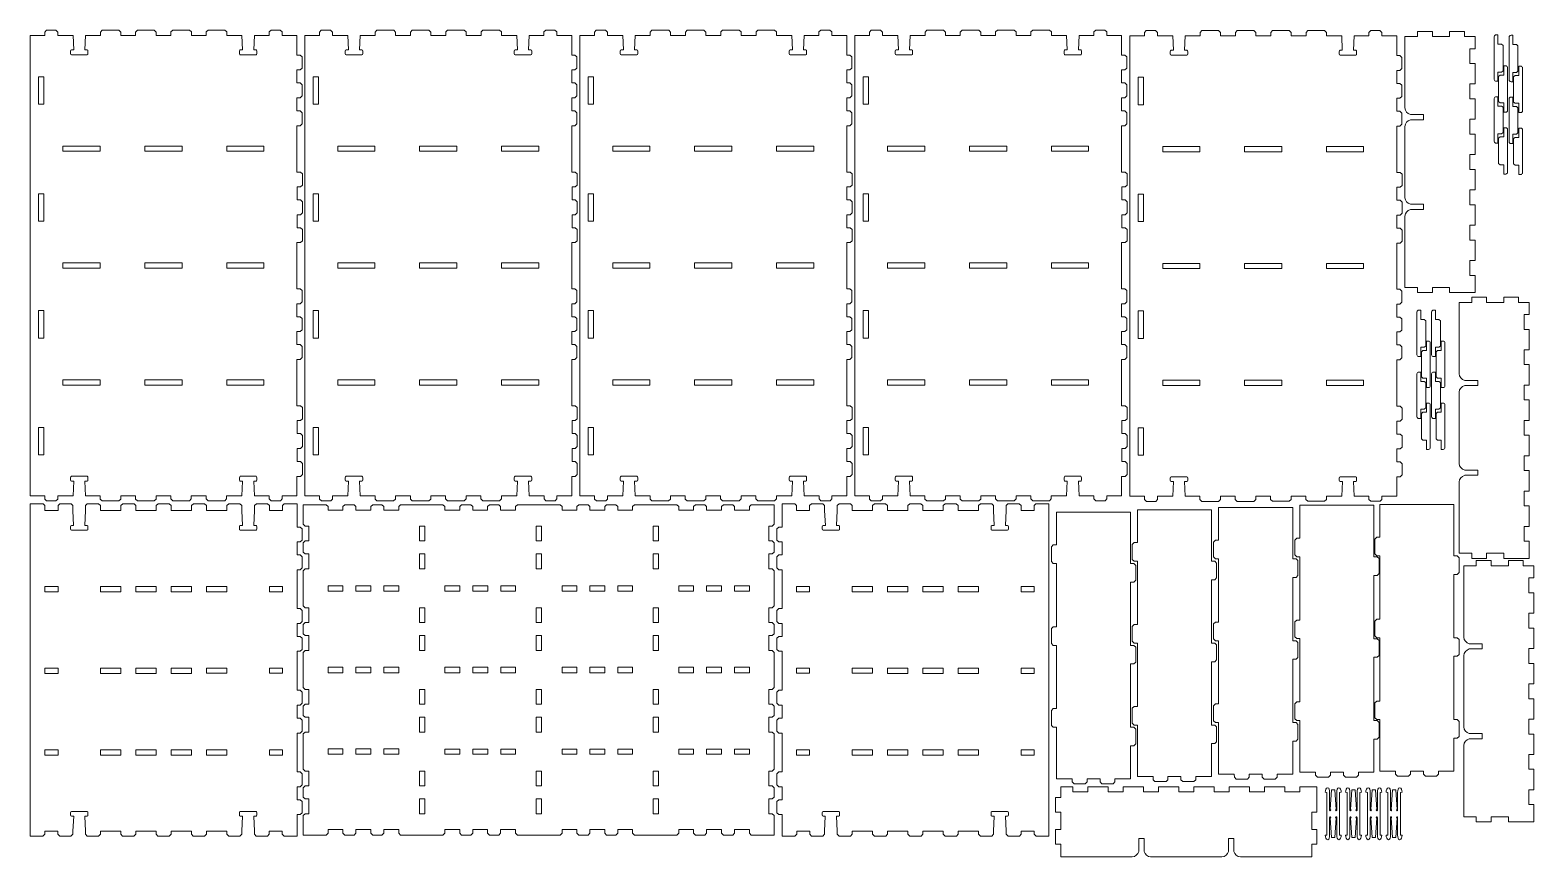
# Model space of a CAD drawing. Header units: inches. Extents: x 2 to 811, y -447 to -2.
import ezdxf

# ---------------------------------------------------------------- set-up
doc = ezdxf.new("R2010")
doc.units = ezdxf.units.IN
doc.header["$MEASUREMENT"] = 0
doc.layers.add('Layer 1', color=7, linetype='Continuous')

# ---------------------------------------------------------------- blocks, each defined once
blk = doc.blocks.new('block 3')
at = {"layer": 'Layer 1', "lineweight": 0}
blk.add_lwpolyline([(593.67, -261.18), (553.83, -261.18), (553.83, -278.87), (552.1, -278.87), (551.1, -279.87), (551.1, -287.87), (552.1, -288.87), (553.83, -288.87), (553.83, -322.93), (552.1, -322.93), (551.1, -323.93), (551.1, -331.93), (552.1, -332.93), (553.83, -332.93), (553.83, -367), (552.1, -367), (551.1, -368), (551.1, -376), (552.1, -377), (553.83, -377), (553.83, -404.69), (562.26, -404.69), (562.27, -406.42), (563.27, -407.42), (569.27, -407.42), (570.27, -406.42), (570.26, -404.69), (577.26, -404.69), (577.27, -406.42), (578.27, -407.42), (584.27, -407.42), (585.27, -406.42), (585.26, -404.69), (593.67, -404.69), (593.67, -387), (595.44, -387), (596.44, -386), (596.44, -378), (595.44, -377), (593.67, -377), (593.67, -342.94), (595.44, -342.94), (596.44, -341.94), (596.44, -333.94), (595.44, -332.94), (593.67, -332.94), (593.67, -298.88), (595.44, -298.88), (596.44, -297.88), (596.44, -289.88), (595.44, -288.88), (593.67, -288.88), (593.67, -261.18)], dxfattribs=at)
blk = doc.blocks.new('block 2')
at = {"layer": 'Layer 1'}
blk.add_blockref('block 3', (0, 0), dxfattribs=at)
blk = doc.blocks.new('block 8')
at = {"layer": 'Layer 1', "lineweight": 0}
for points in [[(420.98, -389.15), (414.02, -389.15), (414.02, -391.95), (420.98, -391.95), (420.98, -389.15)], [(454.92, -389.15), (443.92, -389.15), (443.92, -391.95), (454.92, -391.95), (454.92, -389.15)], [(473.92, -389.15), (462.92, -389.15), (462.92, -391.95), (473.92, -391.95), (473.92, -389.15)], [(492.92, -389.15), (481.92, -389.15), (481.92, -391.95), (492.92, -391.95), (492.92, -389.15)], [(511.92, -389.15), (500.92, -389.15), (500.92, -391.95), (511.92, -391.95), (511.92, -389.15)], [(541.75, -389.15), (534.74, -389.15), (534.74, -391.95), (541.75, -391.95), (541.75, -389.15)]]:
    blk.add_lwpolyline(points, dxfattribs=at)
blk = doc.blocks.new('block 9')
at = {"layer": 'Layer 1', "lineweight": 0}
for points in [[(420.98, -345.27), (414.02, -345.27), (414.02, -347.97), (420.98, -347.97), (420.98, -345.27)], [(454.92, -345.27), (443.92, -345.27), (443.92, -347.97), (454.92, -347.97), (454.92, -345.27)], [(473.92, -345.22), (462.92, -345.22), (462.92, -348.02), (473.92, -348.02), (473.92, -345.22)], [(492.92, -345.22), (481.92, -345.22), (481.92, -348.02), (492.92, -348.02), (492.92, -345.22)], [(511.92, -345.22), (500.92, -345.22), (500.92, -348.02), (511.92, -348.02), (511.92, -345.22)], [(541.75, -345.22), (534.74, -345.22), (534.74, -348.02), (541.75, -348.02), (541.75, -345.22)]]:
    blk.add_lwpolyline(points, dxfattribs=at)
blk = doc.blocks.new('block 10')
at = {"layer": 'Layer 1', "lineweight": 0}
for points in [[(420.98, -301.28), (414.02, -301.28), (414.02, -304.08), (420.98, -304.08), (420.98, -301.28)], [(454.92, -301.28), (443.92, -301.28), (443.92, -304.08), (454.92, -304.08), (454.92, -301.28)], [(473.92, -301.28), (462.92, -301.28), (462.92, -304.08), (473.92, -304.08), (473.92, -301.28)], [(492.92, -301.28), (481.92, -301.28), (481.92, -304.08), (492.92, -304.08), (492.92, -301.28)], [(511.92, -301.28), (500.92, -301.28), (500.92, -304.08), (511.92, -304.08), (511.92, -301.28)], [(541.75, -301.28), (534.74, -301.28), (534.74, -304.08), (541.75, -304.08), (541.75, -301.28)]]:
    blk.add_lwpolyline(points, dxfattribs=at)
blk = doc.blocks.new('block 7')
at = {"layer": 'Layer 1'}
for name in ['block 10', 'block 9', 'block 8']:
    blk.add_blockref(name, (0, 0), dxfattribs=at)
blk = doc.blocks.new('block 6')
at = {"layer": 'Layer 1'}
blk.add_blockref('block 7', (0, 0), dxfattribs=at)
blk = doc.blocks.new('block 5')
at = {"layer": 'Layer 1', "lineweight": 0}
blk.add_open_spline([(406.16, -423.99), (406.16, -423.99), (404.39, -423.99), (404.39, -423.99), (404.39, -423.99), (403.39, -422.99), (403.39, -422.99), (403.39, -422.99), (403.39, -416.99), (403.39, -416.99), (403.39, -416.99), (404.39, -415.99), (404.39, -415.99), (404.39, -415.99), (406.16, -415.99), (406.16, -415.99), (406.16, -415.99), (406.16, -408.99), (406.16, -408.99), (406.16, -408.99), (404.39, -408.99), (404.39, -408.99), (404.39, -408.99), (403.39, -407.99), (403.39, -407.99), (403.39, -407.99), (403.39, -401.99), (403.39, -401.99), (403.39, -401.99), (404.39, -400.99), (404.39, -400.99), (404.39, -400.99), (406.16, -400.99), (406.16, -400.99), (406.16, -400.99), (406.16, -380.11), (406.16, -380.11), (406.16, -380.11), (404.39, -380.11), (404.39, -380.11), (404.39, -380.11), (403.39, -379.11), (403.39, -379.11), (403.39, -379.11), (403.39, -373.11), (403.39, -373.11), (403.39, -373.11), (404.39, -372.11), (404.39, -372.11), (404.39, -372.11), (406.16, -372.11), (406.16, -372.11), (406.16, -372.11), (406.16, -365.11), (406.16, -365.11), (406.16, -365.11), (404.39, -365.11), (404.39, -365.11), (404.39, -365.11), (403.39, -364.11), (403.39, -364.11), (403.39, -364.11), (403.39, -358.11), (403.39, -358.11), (403.39, -358.11), (404.39, -357.11), (404.39, -357.11), (404.39, -357.11), (406.16, -357.11), (406.16, -357.11), (406.16, -357.11), (406.16, -336.14), (406.16, -336.14), (406.16, -336.14), (404.39, -336.14), (404.39, -336.14), (404.39, -336.14), (403.39, -335.14), (403.39, -335.14), (403.39, -335.14), (403.39, -329.14), (403.39, -329.14), (403.39, -329.14), (404.39, -328.14), (404.39, -328.14), (404.39, -328.14), (406.16, -328.14), (406.16, -328.14), (406.16, -328.14), (406.16, -321.14), (406.16, -321.14), (406.16, -321.14), (404.39, -321.14), (404.39, -321.14), (404.39, -321.14), (403.39, -320.14), (403.39, -320.14), (403.39, -320.14), (403.39, -314.14), (403.39, -314.14), (403.39, -314.14), (404.39, -313.14), (404.39, -313.14), (404.39, -313.14), (406.16, -313.14), (406.16, -313.14), (406.16, -313.14), (406.16, -292.26), (406.16, -292.26), (406.16, -292.26), (404.39, -292.26), (404.39, -292.26), (404.39, -292.26), (403.39, -291.26), (403.39, -291.26), (403.39, -291.26), (403.39, -285.26), (403.39, -285.26), (403.39, -285.26), (404.39, -284.26), (404.39, -284.26), (404.39, -284.26), (406.16, -284.26), (406.16, -284.26), (406.16, -284.26), (406.16, -277.26), (406.16, -277.26), (406.16, -277.26), (404.39, -277.26), (404.39, -277.26), (404.39, -277.26), (403.39, -276.26), (403.39, -276.26), (403.39, -276.26), (403.39, -270.26), (403.39, -270.26), (403.39, -270.26), (404.39, -269.26), (404.39, -269.26), (404.39, -269.26), (406.16, -269.26), (406.16, -269.26), (406.16, -269.26), (406.16, -256.74), (406.16, -256.74), (406.16, -256.74), (413.02, -256.74), (413.02, -256.74), (413.02, -256.74), (414.02, -257.74), (414.02, -257.74), (414.02, -257.74), (414.02, -260.4), (414.02, -260.4), (414.02, -260.4), (420.98, -260.4), (420.98, -260.4), (420.98, -260.4), (420.98, -257.74), (420.98, -257.74), (420.98, -257.74), (421.98, -256.74), (421.98, -256.74), (421.98, -256.74), (428.04, -256.74), (428.04, -256.74), (428.04, -256.74), (429.04, -257.74), (429.04, -257.74), (429.04, -257.74), (429.04, -260.4), (429.04, -260.4), (429.04, -260.4), (429.47, -268.39), (429.47, -268.39), (429.47, -268.39), (428.22, -268.39), (428.22, -268.39), (427.96, -268.39), (427.75, -268.73), (427.75, -269.15), (427.75, -269.15), (427.75, -270.27), (427.75, -270.27), (427.75, -270.69), (427.96, -271.03), (428.22, -271.03), (428.22, -271.03), (436.68, -271.03), (436.68, -271.03), (436.94, -271.03), (437.15, -270.69), (437.15, -270.27), (437.15, -270.27), (437.15, -269.15), (437.15, -269.15), (437.15, -268.73), (436.94, -268.39), (436.68, -268.39), (436.68, -268.39), (435.45, -268.39), (435.45, -268.39), (435.45, -268.39), (435.86, -260.4), (435.86, -260.4), (435.86, -260.4), (435.86, -257.74), (435.86, -257.74), (435.86, -257.74), (436.86, -256.74), (436.86, -256.74), (436.86, -256.74), (442.92, -256.74), (442.92, -256.74), (442.92, -256.74), (443.92, -257.74), (443.92, -257.74), (443.92, -257.74), (443.92, -260.4), (443.92, -260.4), (443.92, -260.4), (454.86, -260.4), (454.86, -260.4), (454.86, -260.4), (454.86, -257.74), (454.86, -257.74), (454.86, -257.74), (455.86, -256.74), (455.86, -256.74), (455.86, -256.74), (461.92, -256.74), (461.92, -256.74), (461.92, -256.74), (462.92, -257.74), (462.92, -257.74), (462.92, -257.74), (462.92, -260.4), (462.92, -260.4), (462.92, -260.4), (473.86, -260.4), (473.86, -260.4), (473.86, -260.4), (473.86, -257.74), (473.86, -257.74), (473.86, -257.74), (474.86, -256.74), (474.86, -256.74), (474.86, -256.74), (480.92, -256.74), (480.92, -256.74), (480.92, -256.74), (481.92, -257.74), (481.92, -257.74), (481.92, -257.74), (481.92, -260.4), (481.92, -260.4), (481.92, -260.4), (492.86, -260.4), (492.86, -260.4), (492.86, -260.4), (492.86, -257.74), (492.86, -257.74), (492.86, -257.74), (493.86, -256.74), (493.86, -256.74), (493.86, -256.74), (499.92, -256.74), (499.92, -256.74), (499.92, -256.74), (500.92, -257.74), (500.92, -257.74), (500.92, -257.74), (500.92, -260.4), (500.92, -260.4), (500.92, -260.4), (511.92, -260.4), (511.92, -260.4), (511.92, -260.4), (511.92, -257.74), (511.92, -257.74), (511.92, -257.74), (512.92, -256.74), (512.92, -256.74), (512.92, -256.74), (518.97, -256.74), (518.97, -256.74), (518.97, -256.74), (519.92, -257.74), (519.92, -257.74), (519.92, -257.74), (519.92, -260.4), (519.92, -260.4), (519.92, -260.4), (520.35, -268.39), (520.35, -268.39), (520.35, -268.39), (519.1, -268.39), (519.1, -268.39), (518.84, -268.39), (518.63, -268.73), (518.63, -269.15), (518.63, -269.15), (518.63, -270.27), (518.63, -270.27), (518.63, -270.69), (518.84, -271.03), (519.1, -271.03), (519.1, -271.03), (527.56, -271.03), (527.56, -271.03), (527.82, -271.03), (528.03, -270.69), (528.03, -270.27), (528.03, -270.27), (528.03, -269.15), (528.03, -269.15), (528.03, -268.73), (527.82, -268.39), (527.56, -268.39), (527.56, -268.39), (526.32, -268.39), (526.32, -268.39), (526.32, -268.39), (526.74, -260.4), (526.74, -260.4), (526.74, -260.4), (526.74, -257.74), (526.74, -257.74), (526.74, -257.74), (527.68, -256.74), (527.68, -256.74), (527.68, -256.74), (533.74, -256.74), (533.74, -256.74), (533.74, -256.74), (534.74, -257.74), (534.74, -257.74), (534.74, -257.74), (534.74, -260.4), (534.74, -260.4), (534.74, -260.4), (541.75, -260.4), (541.75, -260.4), (541.75, -260.4), (541.75, -257.74), (541.75, -257.74), (541.75, -257.74), (542.75, -256.74), (542.75, -256.74), (542.75, -256.74), (549.67, -256.74), (549.67, -256.74), (549.67, -256.74), (549.67, -435.56), (549.67, -435.56), (549.67, -435.56), (542.86, -435.56), (542.86, -435.56), (542.86, -435.56), (541.86, -434.56), (541.86, -434.56), (541.86, -434.56), (541.86, -432.92), (541.86, -432.92), (541.86, -432.92), (534.85, -432.92), (534.85, -432.92), (534.85, -432.92), (534.85, -434.56), (534.85, -434.56), (534.85, -434.56), (533.85, -435.56), (533.85, -435.56), (533.85, -435.56), (527.79, -435.56), (527.79, -435.56), (527.79, -435.56), (526.79, -434.56), (526.79, -434.56), (526.79, -434.56), (526.74, -432.85), (526.74, -432.85), (526.74, -432.85), (526.31, -424.93), (526.31, -424.93), (526.31, -424.93), (527.56, -424.93), (527.56, -424.93), (527.82, -424.93), (528.03, -424.59), (528.03, -424.18), (528.03, -424.18), (528.03, -423.06), (528.03, -423.06), (528.03, -422.64), (527.82, -422.3), (527.56, -422.3), (527.56, -422.3), (519.1, -422.3), (519.1, -422.3), (518.84, -422.3), (518.63, -422.64), (518.63, -423.06), (518.63, -423.06), (518.63, -424.18), (518.63, -424.18), (518.63, -424.59), (518.84, -424.93), (519.1, -424.93), (519.1, -424.93), (520.33, -424.93), (520.33, -424.93), (520.33, -424.93), (519.97, -432.92), (519.97, -432.92), (519.97, -432.92), (519.97, -434.56), (519.97, -434.56), (519.97, -434.56), (518.97, -435.56), (518.97, -435.56), (518.97, -435.56), (512.92, -435.56), (512.92, -435.56), (512.92, -435.56), (511.92, -434.56), (511.92, -434.56), (511.92, -434.56), (511.92, -432.92), (511.92, -432.92), (511.92, -432.92), (500.97, -432.92), (500.97, -432.92), (500.97, -432.92), (500.97, -434.56), (500.97, -434.56), (500.97, -434.56), (499.97, -435.56), (499.97, -435.56), (499.97, -435.56), (493.92, -435.56), (493.92, -435.56), (493.92, -435.56), (492.92, -434.56), (492.92, -434.56), (492.92, -434.56), (492.92, -432.92), (492.92, -432.92), (492.92, -432.92), (481.97, -432.92), (481.97, -432.92), (481.97, -432.92), (481.97, -434.56), (481.97, -434.56), (481.97, -434.56), (480.97, -435.56), (480.97, -435.56), (480.97, -435.56), (474.92, -435.56), (474.92, -435.56), (474.92, -435.56), (473.92, -434.56), (473.92, -434.56), (473.92, -434.56), (473.92, -432.92), (473.92, -432.92), (473.92, -432.92), (462.97, -432.92), (462.97, -432.92), (462.97, -432.92), (462.97, -434.56), (462.97, -434.56), (462.97, -434.56), (461.97, -435.56), (461.97, -435.56), (461.97, -435.56), (455.92, -435.56), (455.92, -435.56), (455.92, -435.56), (454.92, -434.56), (454.92, -434.56), (454.92, -434.56), (454.92, -432.92), (454.92, -432.92), (454.92, -432.92), (443.92, -432.92), (443.92, -432.92), (443.92, -432.92), (443.92, -434.56), (443.92, -434.56), (443.92, -434.56), (442.92, -435.56), (442.92, -435.56), (442.92, -435.56), (436.86, -435.56), (436.86, -435.56), (436.86, -435.56), (435.91, -434.56), (435.91, -434.56), (435.91, -434.56), (435.91, -432.92), (435.91, -432.92), (435.91, -432.92), (435.43, -424.93), (435.43, -424.93), (435.43, -424.93), (436.68, -424.93), (436.68, -424.93), (436.94, -424.93), (437.15, -424.59), (437.15, -424.18), (437.15, -424.18), (437.15, -423.06), (437.15, -423.06), (437.15, -422.64), (436.94, -422.3), (436.68, -422.3), (436.68, -422.3), (428.22, -422.3), (428.22, -422.3), (427.96, -422.3), (427.75, -422.64), (427.75, -423.06), (427.75, -423.06), (427.75, -424.18), (427.75, -424.18), (427.75, -424.59), (427.96, -424.93), (428.22, -424.93), (428.22, -424.93), (429.45, -424.93), (429.45, -424.93), (429.45, -424.93), (429.1, -432.92), (429.1, -432.92), (429.1, -432.92), (429.1, -434.56), (429.1, -434.56), (429.1, -434.56), (428.15, -435.56), (428.15, -435.56), (428.15, -435.56), (422.09, -435.56), (422.09, -435.56), (422.09, -435.56), (421.09, -434.56), (421.09, -434.56), (421.09, -434.56), (421.09, -432.92), (421.09, -432.92), (421.09, -432.92), (414.13, -432.92), (414.13, -432.92), (414.13, -432.92), (414.13, -434.56), (414.13, -434.56), (414.13, -434.56), (413.13, -435.56), (413.13, -435.56), (413.13, -435.56), (406.16, -435.56), (406.16, -435.56), (406.16, -435.56), (406.16, -423.99), (406.16, -423.99)], degree=3, knots=[0, 0, 0, 0, 1, 1, 1, 2, 2, 2, 3, 3, 3, 4, 4, 4, 5, 5, 5, 6, 6, 6, 7, 7, 7, 8, 8, 8, 9, 9, 9, 10, 10, 10, 11, 11, 11, 12, 12, 12, 13, 13, 13, 14, 14, 14, 15, 15, 15, 16, 16, 16, 17, 17, 17, 18, 18, 18, 19, 19, 19, 20, 20, 20, 21, 21, 21, 22, 22, 22, 23, 23, 23, 24, 24, 24, 25, 25, 25, 26, 26, 26, 27, 27, 27, 28, 28, 28, 29, 29, 29, 30, 30, 30, 31, 31, 31, 32, 32, 32, 33, 33, 33, 34, 34, 34, 35, 35, 35, 36, 36, 36, 37, 37, 37, 38, 38, 38, 39, 39, 39, 40, 40, 40, 41, 41, 41, 42, 42, 42, 43, 43, 43, 44, 44, 44, 45, 45, 45, 46, 46, 46, 47, 47, 47, 48, 48, 48, 49, 49, 49, 50, 50, 50, 51, 51, 51, 52, 52, 52, 53, 53, 53, 54, 54, 54, 55, 55, 55, 56, 56, 56, 57, 57, 57, 58, 58, 58, 59, 59, 59, 60, 60, 60, 61, 61, 61, 62, 62, 62, 63, 63, 63, 64, 64, 64, 65, 65, 65, 66, 66, 66, 67, 67, 67, 68, 68, 68, 69, 69, 69, 70, 70, 70, 71, 71, 71, 72, 72, 72, 73, 73, 73, 74, 74, 74, 75, 75, 75, 76, 76, 76, 77, 77, 77, 78, 78, 78, 79, 79, 79, 80, 80, 80, 81, 81, 81, 82, 82, 82, 83, 83, 83, 84, 84, 84, 85, 85, 85, 86, 86, 86, 87, 87, 87, 88, 88, 88, 89, 89, 89, 90, 90, 90, 91, 91, 91, 92, 92, 92, 93, 93, 93, 94, 94, 94, 95, 95, 95, 96, 96, 96, 97, 97, 97, 98, 98, 98, 99, 99, 99, 100, 100, 100, 101, 101, 101, 102, 102, 102, 103, 103, 103, 104, 104, 104, 105, 105, 105, 106, 106, 106, 107, 107, 107, 108, 108, 108, 109, 109, 109, 110, 110, 110, 111, 111, 111, 112, 112, 112, 113, 113, 113, 114, 114, 114, 115, 115, 115, 116, 116, 116, 117, 117, 117, 118, 118, 118, 119, 119, 119, 120, 120, 120, 121, 121, 121, 122, 122, 122, 123, 123, 123, 124, 124, 124, 125, 125, 125, 126, 126, 126, 127, 127, 127, 128, 128, 128, 129, 129, 129, 130, 130, 130, 131, 131, 131, 132, 132, 132, 133, 133, 133, 134, 134, 134, 135, 135, 135, 136, 136, 136, 137, 137, 137, 138, 138, 138, 139, 139, 139, 140, 140, 140, 141, 141, 141, 142, 142, 142, 143, 143, 143, 144, 144, 144, 145, 145, 145, 146, 146, 146, 147, 147, 147, 148, 148, 148, 149, 149, 149, 150, 150, 150, 151, 151, 151, 152, 152, 152, 153, 153, 153, 154, 154, 154, 155, 155, 155, 156, 156, 156, 157, 157, 157, 158, 158, 158, 159, 159, 159, 160, 160, 160, 161, 161, 161, 162, 162, 162, 163, 163, 163, 164, 164, 164, 165, 165, 165, 166, 166, 166, 167, 167, 167, 168, 168, 168, 169, 169, 169, 170, 170, 170, 171, 171, 171, 172, 172, 172, 173, 173, 173, 174, 174, 174, 175, 175, 175, 176, 176, 176, 177, 177, 177, 178, 178, 178, 179, 179, 179, 180, 180, 180, 181, 181, 181, 182, 182, 182, 183, 183, 183, 184, 184, 184, 185, 185, 185, 186, 186, 186, 187, 187, 187, 188, 188, 188, 188], dxfattribs=at)
at = {"layer": 'Layer 1'}
blk.add_blockref('block 6', (0, 0), dxfattribs=at)
blk = doc.blocks.new('block 4')
at = {"layer": 'Layer 1'}
blk.add_blockref('block 5', (0, 0), dxfattribs=at)
blk = doc.blocks.new('block 11')
at = {"layer": 'Layer 1', "lineweight": 0}
blk.add_lwpolyline([(637.2, -259.98), (597.35, -259.98), (597.35, -277.67), (595.63, -277.67), (594.63, -278.67), (594.63, -286.67), (595.63, -287.67), (597.35, -287.67), (597.35, -321.73), (595.63, -321.73), (594.63, -322.73), (594.63, -330.73), (595.63, -331.73), (597.35, -331.73), (597.35, -365.79), (595.63, -365.79), (594.63, -366.79), (594.63, -374.79), (595.63, -375.79), (597.35, -375.79), (597.35, -403.49), (605.78, -403.49), (605.8, -405.22), (606.8, -406.22), (612.8, -406.22), (613.8, -405.22), (613.78, -403.49), (620.78, -403.49), (620.8, -405.22), (621.8, -406.22), (627.8, -406.22), (628.8, -405.22), (628.78, -403.49), (637.2, -403.49), (637.2, -385.8), (638.97, -385.8), (639.97, -384.8), (639.97, -376.8), (638.97, -375.8), (637.2, -375.8), (637.2, -341.74), (638.97, -341.74), (639.97, -340.74), (639.97, -332.74), (638.97, -331.74), (637.2, -331.74), (637.2, -297.67), (638.97, -297.67), (639.97, -296.67), (639.97, -288.67), (638.97, -287.68), (637.2, -287.68), (637.2, -259.98)], dxfattribs=at)
blk = doc.blocks.new('block 12')
at = {"layer": 'Layer 1', "lineweight": 0}
blk.add_lwpolyline([(680.92, -258.67), (641.08, -258.67), (641.08, -276.36), (639.36, -276.36), (638.36, -277.36), (638.36, -285.36), (639.36, -286.36), (641.08, -286.36), (641.08, -320.42), (639.36, -320.42), (638.36, -321.42), (638.36, -329.42), (639.36, -330.42), (641.08, -330.42), (641.08, -364.48), (639.36, -364.48), (638.36, -365.48), (638.36, -373.48), (639.36, -374.48), (641.08, -374.48), (641.08, -402.18), (649.51, -402.18), (649.52, -403.91), (650.52, -404.91), (656.52, -404.91), (657.52, -403.91), (657.51, -402.18), (664.51, -402.18), (664.52, -403.91), (665.52, -404.91), (671.52, -404.91), (672.52, -403.91), (672.51, -402.18), (680.92, -402.18), (680.92, -384.49), (682.69, -384.49), (683.69, -383.49), (683.69, -375.49), (682.69, -374.49), (680.92, -374.49), (680.92, -340.43), (682.69, -340.43), (683.69, -339.43), (683.69, -331.43), (682.69, -330.43), (680.92, -330.43), (680.92, -296.36), (682.69, -296.36), (683.69, -295.36), (683.69, -287.36), (682.69, -286.36), (680.92, -286.36), (680.92, -258.67)], dxfattribs=at)
blk = doc.blocks.new('block 13')
at = {"layer": 'Layer 1', "lineweight": 0}
blk.add_lwpolyline([(724.65, -257.58), (684.81, -257.58), (684.81, -275.27), (683.09, -275.27), (682.09, -276.27), (682.09, -284.27), (683.09, -285.27), (684.81, -285.27), (684.81, -319.33), (683.09, -319.33), (682.09, -320.33), (682.09, -328.33), (683.09, -329.33), (684.81, -329.33), (684.81, -363.39), (683.09, -363.39), (682.09, -364.39), (682.09, -372.39), (683.09, -373.39), (684.81, -373.39), (684.81, -401.09), (693.24, -401.09), (693.25, -402.82), (694.25, -403.82), (700.25, -403.82), (701.25, -402.82), (701.24, -401.09), (708.24, -401.09), (708.25, -402.82), (709.25, -403.82), (715.25, -403.82), (716.25, -402.82), (716.24, -401.09), (724.65, -401.09), (724.65, -383.4), (726.42, -383.4), (727.42, -382.4), (727.42, -374.4), (726.42, -373.4), (724.65, -373.4), (724.65, -339.34), (726.42, -339.34), (727.42, -338.34), (727.42, -330.34), (726.42, -329.34), (724.65, -329.34), (724.65, -295.28), (726.42, -295.28), (727.42, -294.28), (727.42, -286.28), (726.42, -285.28), (724.65, -285.28), (724.65, -257.58)], dxfattribs=at)
blk = doc.blocks.new('block 14')
at = {"layer": 'Layer 1', "lineweight": 0}
for points in [[(704.66, -421.61), (704.66, -411.94), (704.7, -411.18), (704.86, -410.39), (705.18, -409.78), (705.73, -409.53), (706.3, -409.78), (706.7, -410.4), (706.92, -411.2), (707, -411.96), (706.14, -412.04), (706.14, -435.05), (707, -435.13), (706.92, -435.89), (706.7, -436.68), (706.3, -437.31), (705.73, -437.56), (705.18, -437.31), (704.86, -436.69), (704.7, -435.91), (704.66, -435.15), (704.66, -425.48), (704.57, -425.26), (704.35, -425.17), (704.12, -425.26), (704.03, -425.48), (704.12, -425.7), (704.35, -425.8), (703.63, -436.35), (701.83, -436.35), (701.11, -425.8), (701.34, -425.7), (701.43, -425.48), (701.34, -425.26), (701.11, -425.17), (700.89, -425.26), (700.8, -425.48), (700.8, -435.15), (700.76, -435.91), (700.6, -436.69), (700.28, -437.31), (699.73, -437.56), (699.16, -437.31), (698.76, -436.68), (698.54, -435.89), (698.47, -435.13), (699.32, -435.05), (699.32, -412.04), (698.47, -411.96), (698.54, -411.2), (698.76, -410.4), (699.16, -409.78), (699.73, -409.53), (700.28, -409.78), (700.6, -410.39), (700.76, -411.18), (700.8, -411.94), (700.8, -421.61), (700.89, -421.83), (701.11, -421.92), (701.34, -421.83), (701.43, -421.61), (701.34, -421.38), (701.11, -421.29), (701.83, -410.74), (703.63, -410.74), (704.35, -421.29), (704.12, -421.38), (704.03, -421.61), (704.12, -421.83), (704.35, -421.92), (704.57, -421.83), (704.66, -421.61)], [(715.57, -421.61), (715.57, -411.94), (715.61, -411.18), (715.77, -410.39), (716.09, -409.78), (716.63, -409.53), (717.21, -409.78), (717.6, -410.4), (717.83, -411.2), (717.9, -411.96), (717.05, -412.04), (717.05, -435.05), (717.9, -435.13), (717.83, -435.89), (717.6, -436.68), (717.21, -437.31), (716.63, -437.56), (716.09, -437.31), (715.77, -436.69), (715.61, -435.91), (715.57, -435.15), (715.57, -425.48), (715.47, -425.26), (715.25, -425.17), (715.03, -425.26), (714.94, -425.48), (715.03, -425.7), (715.26, -425.8), (714.54, -436.35), (712.74, -436.35), (712.02, -425.8), (712.24, -425.7), (712.34, -425.48), (712.24, -425.26), (712.02, -425.17), (711.8, -425.26), (711.71, -425.48), (711.71, -435.15), (711.67, -435.91), (711.51, -436.69), (711.19, -437.31), (710.64, -437.56), (710.07, -437.31), (709.67, -436.68), (709.45, -435.89), (709.37, -435.13), (710.23, -435.05), (710.23, -412.04), (709.37, -411.96), (709.45, -411.2), (709.67, -410.4), (710.07, -409.78), (710.64, -409.53), (711.19, -409.78), (711.51, -410.39), (711.67, -411.18), (711.71, -411.94), (711.71, -421.61), (711.8, -421.83), (712.02, -421.92), (712.24, -421.83), (712.34, -421.61), (712.24, -421.38), (712.02, -421.29), (712.74, -410.74), (714.54, -410.74), (715.25, -421.29), (715.03, -421.38), (714.94, -421.61), (715.03, -421.83), (715.25, -421.92), (715.48, -421.83), (715.57, -421.61)], [(726.48, -421.61), (726.48, -411.94), (726.52, -411.18), (726.67, -410.39), (727, -409.78), (727.54, -409.53), (728.12, -409.78), (728.51, -410.4), (728.74, -411.2), (728.81, -411.96), (727.96, -412.04), (727.96, -435.05), (728.81, -435.13), (728.74, -435.89), (728.51, -436.68), (728.12, -437.31), (727.54, -437.56), (727, -437.31), (726.67, -436.69), (726.52, -435.91), (726.48, -435.15), (726.48, -425.48), (726.38, -425.26), (726.16, -425.17), (725.94, -425.26), (725.85, -425.48), (725.94, -425.7), (726.16, -425.8), (725.45, -436.35), (723.64, -436.35), (722.93, -425.8), (723.15, -425.7), (723.24, -425.48), (723.15, -425.26), (722.93, -425.17), (722.71, -425.26), (722.62, -425.48), (722.62, -435.15), (722.57, -435.91), (722.42, -436.69), (722.09, -437.31), (721.55, -437.56), (720.97, -437.31), (720.58, -436.68), (720.35, -435.89), (720.28, -435.13), (721.14, -435.05), (721.14, -412.04), (720.28, -411.96), (720.35, -411.2), (720.58, -410.4), (720.97, -409.78), (721.55, -409.53), (722.1, -409.78), (722.42, -410.39), (722.58, -411.18), (722.62, -411.94), (722.62, -421.61), (722.71, -421.83), (722.93, -421.92), (723.15, -421.83), (723.24, -421.61), (723.15, -421.38), (722.93, -421.29), (723.64, -410.74), (725.45, -410.74), (726.16, -421.29), (725.94, -421.38), (725.85, -421.61), (725.94, -421.83), (726.16, -421.92), (726.38, -421.83), (726.48, -421.61)], [(737.38, -421.61), (737.38, -411.94), (737.43, -411.18), (737.58, -410.39), (737.91, -409.78), (738.45, -409.53), (739.03, -409.78), (739.42, -410.4), (739.65, -411.2), (739.72, -411.96), (738.86, -412.04), (738.86, -435.05), (739.72, -435.13), (739.65, -435.89), (739.42, -436.68), (739.03, -437.31), (738.45, -437.56), (737.9, -437.31), (737.58, -436.69), (737.42, -435.91), (737.38, -435.15), (737.38, -425.48), (737.29, -425.26), (737.07, -425.17), (736.85, -425.26), (736.76, -425.48), (736.85, -425.7), (737.07, -425.8), (736.36, -436.35), (734.55, -436.35), (733.84, -425.8), (734.06, -425.7), (734.15, -425.48), (734.06, -425.26), (733.84, -425.17), (733.62, -425.26), (733.52, -425.48), (733.52, -435.15), (733.48, -435.91), (733.33, -436.69), (733, -437.31), (732.46, -437.56), (731.88, -437.31), (731.49, -436.68), (731.26, -435.89), (731.19, -435.13), (732.04, -435.05), (732.04, -412.04), (731.19, -411.96), (731.26, -411.2), (731.49, -410.4), (731.88, -409.78), (732.46, -409.53), (733, -409.78), (733.33, -410.39), (733.48, -411.18), (733.52, -411.94), (733.52, -421.61), (733.62, -421.83), (733.84, -421.92), (734.06, -421.83), (734.15, -421.61), (734.06, -421.38), (733.84, -421.29), (734.55, -410.74), (736.36, -410.74), (737.07, -421.29), (736.85, -421.38), (736.76, -421.61), (736.85, -421.83), (737.07, -421.92), (737.29, -421.83), (737.38, -421.61)]]:
    blk.add_lwpolyline(points, dxfattribs=at)
blk = doc.blocks.new('block 16')
at = {"layer": 'Layer 1', "lineweight": 0}
blk.add_open_spline([(791.36, -57.73), (791.36, -57.73), (793.27, -57.73), (793.27, -57.73), (793.27, -57.73), (794.07, -57.03), (794.07, -57.03), (794.07, -57.03), (794.07, -43.43), (794.07, -43.43), (794.07, -43.43), (793.27, -42.73), (793.27, -42.73), (793.27, -42.73), (791.36, -42.73), (791.36, -42.73), (791.36, -42.73), (791.36, -37.73), (791.36, -37.73), (791.36, -37.73), (790.33, -37.73), (790.33, -37.73), (789.78, -37.73), (789.33, -38.18), (789.33, -38.73), (789.33, -38.73), (789.33, -61.73), (789.33, -61.73), (789.33, -62.28), (789.78, -62.73), (790.33, -62.73), (790.33, -62.73), (791.36, -62.73), (791.36, -62.73), (791.36, -62.73), (791.36, -57.73), (791.36, -57.73)], degree=3, knots=[0, 0, 0, 0, 1, 1, 1, 2, 2, 2, 3, 3, 3, 4, 4, 4, 5, 5, 5, 6, 6, 6, 7, 7, 7, 8, 8, 8, 9, 9, 9, 10, 10, 10, 11, 11, 11, 12, 12, 12, 12], dxfattribs=at)
blk = doc.blocks.new('block 15')
at = {"layer": 'Layer 1', "lineweight": 0}
for points in [[(791.36, -24.43), (791.36, -24.43), (793.27, -24.43), (793.27, -24.43), (793.27, -24.43), (794.07, -23.73), (794.07, -23.73), (794.07, -23.73), (794.07, -10.13), (794.07, -10.13), (794.07, -10.13), (793.27, -9.43), (793.27, -9.43), (793.27, -9.43), (791.36, -9.43), (791.36, -9.43), (791.36, -9.43), (791.36, -4.43), (791.36, -4.43), (791.36, -4.43), (790.33, -4.43), (790.33, -4.43), (789.78, -4.43), (789.33, -4.87), (789.33, -5.43), (789.33, -5.43), (789.33, -28.43), (789.33, -28.43), (789.33, -28.98), (789.78, -29.43), (790.33, -29.43), (790.33, -29.43), (791.36, -29.43), (791.36, -29.43), (791.36, -29.43), (791.36, -24.43), (791.36, -24.43)], [(794.48, -26.08), (794.48, -26.08), (792.5, -26.08), (792.5, -26.08), (792.5, -26.08), (791.7, -26.78), (791.7, -26.78), (791.7, -26.78), (791.7, -40.38), (791.7, -40.38), (791.7, -40.38), (792.5, -41.08), (792.5, -41.08), (792.5, -41.08), (794.48, -41.08), (794.48, -41.08), (794.48, -41.08), (794.48, -46.08), (794.48, -46.08), (794.48, -46.08), (795.5, -46.08), (795.5, -46.08), (796.06, -46.08), (796.5, -45.63), (796.5, -45.08), (796.5, -45.08), (796.5, -22.08), (796.5, -22.08), (796.5, -21.53), (796.06, -21.08), (795.5, -21.08), (795.5, -21.08), (794.48, -21.08), (794.48, -21.08), (794.48, -21.08), (794.48, -26.08), (794.48, -26.08)], [(794.48, -59.38), (794.48, -59.38), (792.5, -59.38), (792.5, -59.38), (792.5, -59.38), (791.7, -60.08), (791.7, -60.08), (791.7, -60.08), (791.7, -73.68), (791.7, -73.68), (791.7, -73.68), (792.5, -74.38), (792.5, -74.38), (792.5, -74.38), (794.48, -74.38), (794.48, -74.38), (794.48, -74.38), (794.48, -79.38), (794.48, -79.38), (794.48, -79.38), (795.5, -79.38), (795.5, -79.38), (796.06, -79.38), (796.5, -78.94), (796.5, -78.38), (796.5, -78.38), (796.5, -55.38), (796.5, -55.38), (796.5, -54.83), (796.06, -54.38), (795.5, -54.38), (795.5, -54.38), (794.48, -54.38), (794.48, -54.38), (794.48, -54.38), (794.48, -59.38), (794.48, -59.38)]]:
    blk.add_open_spline(points, degree=3, knots=[0, 0, 0, 0, 1, 1, 1, 2, 2, 2, 3, 3, 3, 4, 4, 4, 5, 5, 5, 6, 6, 6, 7, 7, 7, 8, 8, 8, 9, 9, 9, 10, 10, 10, 11, 11, 11, 12, 12, 12, 12], dxfattribs=at)
at = {"layer": 'Layer 1'}
blk.add_blockref('block 16', (0, 0), dxfattribs=at)
blk = doc.blocks.new('block 18')
at = {"layer": 'Layer 1', "lineweight": 0}
blk.add_open_spline([(749.81, -205.88), (749.81, -205.88), (751.72, -205.88), (751.72, -205.88), (751.72, -205.88), (752.52, -205.18), (752.52, -205.18), (752.52, -205.18), (752.52, -191.58), (752.52, -191.58), (752.52, -191.58), (751.72, -190.88), (751.72, -190.88), (751.72, -190.88), (749.81, -190.88), (749.81, -190.88), (749.81, -190.88), (749.81, -185.88), (749.81, -185.88), (749.81, -185.88), (748.78, -185.88), (748.78, -185.88), (748.23, -185.88), (747.78, -186.32), (747.78, -186.88), (747.78, -186.88), (747.78, -209.88), (747.78, -209.88), (747.78, -210.43), (748.23, -210.88), (748.78, -210.88), (748.78, -210.88), (749.81, -210.88), (749.81, -210.88), (749.81, -210.88), (749.81, -205.88), (749.81, -205.88)], degree=3, knots=[0, 0, 0, 0, 1, 1, 1, 2, 2, 2, 3, 3, 3, 4, 4, 4, 5, 5, 5, 6, 6, 6, 7, 7, 7, 8, 8, 8, 9, 9, 9, 10, 10, 10, 11, 11, 11, 12, 12, 12, 12], dxfattribs=at)
blk = doc.blocks.new('block 17')
at = {"layer": 'Layer 1', "lineweight": 0}
for points in [[(749.81, -172.57), (749.81, -172.57), (751.72, -172.57), (751.72, -172.57), (751.72, -172.57), (752.52, -171.87), (752.52, -171.87), (752.52, -171.87), (752.52, -158.27), (752.52, -158.27), (752.52, -158.27), (751.72, -157.57), (751.72, -157.57), (751.72, -157.57), (749.81, -157.57), (749.81, -157.57), (749.81, -157.57), (749.81, -152.57), (749.81, -152.57), (749.81, -152.57), (748.78, -152.57), (748.78, -152.57), (748.23, -152.57), (747.78, -153.02), (747.78, -153.57), (747.78, -153.57), (747.78, -176.57), (747.78, -176.57), (747.78, -177.12), (748.23, -177.57), (748.78, -177.57), (748.78, -177.57), (749.81, -177.57), (749.81, -177.57), (749.81, -177.57), (749.81, -172.57), (749.81, -172.57)], [(752.93, -174.22), (752.93, -174.22), (750.95, -174.22), (750.95, -174.22), (750.95, -174.22), (750.15, -174.92), (750.15, -174.92), (750.15, -174.92), (750.15, -188.52), (750.15, -188.52), (750.15, -188.52), (750.95, -189.22), (750.95, -189.22), (750.95, -189.22), (752.93, -189.22), (752.93, -189.22), (752.93, -189.22), (752.93, -194.22), (752.93, -194.22), (752.93, -194.22), (753.96, -194.22), (753.96, -194.22), (754.51, -194.22), (754.96, -193.78), (754.96, -193.22), (754.96, -193.22), (754.96, -170.22), (754.96, -170.22), (754.96, -169.67), (754.51, -169.22), (753.96, -169.22), (753.96, -169.22), (752.93, -169.22), (752.93, -169.22), (752.93, -169.22), (752.93, -174.22), (752.93, -174.22)], [(752.93, -207.53), (752.93, -207.53), (750.95, -207.53), (750.95, -207.53), (750.95, -207.53), (750.15, -208.23), (750.15, -208.23), (750.15, -208.23), (750.15, -221.83), (750.15, -221.83), (750.15, -221.83), (750.95, -222.53), (750.95, -222.53), (750.95, -222.53), (752.93, -222.53), (752.93, -222.53), (752.93, -222.53), (752.93, -227.53), (752.93, -227.53), (752.93, -227.53), (753.96, -227.53), (753.96, -227.53), (754.51, -227.53), (754.96, -227.08), (754.96, -226.53), (754.96, -226.53), (754.96, -203.53), (754.96, -203.53), (754.96, -202.98), (754.51, -202.53), (753.96, -202.53), (753.96, -202.53), (752.93, -202.53), (752.93, -202.53), (752.93, -202.53), (752.93, -207.53), (752.93, -207.53)]]:
    blk.add_open_spline(points, degree=3, knots=[0, 0, 0, 0, 1, 1, 1, 2, 2, 2, 3, 3, 3, 4, 4, 4, 5, 5, 5, 6, 6, 6, 7, 7, 7, 8, 8, 8, 9, 9, 9, 10, 10, 10, 11, 11, 11, 12, 12, 12, 12], dxfattribs=at)
at = {"layer": 'Layer 1'}
blk.add_blockref('block 18', (0, 0), dxfattribs=at)
blk = doc.blocks.new('block 20')
at = {"layer": 'Layer 1', "lineweight": 0}
blk.add_open_spline([(799.4, -57.94), (799.4, -57.94), (801.31, -57.94), (801.31, -57.94), (801.31, -57.94), (802.11, -57.24), (802.11, -57.24), (802.11, -57.24), (802.11, -43.64), (802.11, -43.64), (802.11, -43.64), (801.31, -42.94), (801.31, -42.94), (801.31, -42.94), (799.4, -42.94), (799.4, -42.94), (799.4, -42.94), (799.4, -37.94), (799.4, -37.94), (799.4, -37.94), (798.37, -37.94), (798.37, -37.94), (797.81, -37.94), (797.37, -38.38), (797.37, -38.94), (797.37, -38.94), (797.37, -61.94), (797.37, -61.94), (797.37, -62.49), (797.81, -62.94), (798.37, -62.94), (798.37, -62.94), (799.4, -62.94), (799.4, -62.94), (799.4, -62.94), (799.4, -57.94), (799.4, -57.94)], degree=3, knots=[0, 0, 0, 0, 1, 1, 1, 2, 2, 2, 3, 3, 3, 4, 4, 4, 5, 5, 5, 6, 6, 6, 7, 7, 7, 8, 8, 8, 9, 9, 9, 10, 10, 10, 11, 11, 11, 12, 12, 12, 12], dxfattribs=at)
blk = doc.blocks.new('block 19')
at = {"layer": 'Layer 1', "lineweight": 0}
for points in [[(799.4, -24.63), (799.4, -24.63), (801.31, -24.63), (801.31, -24.63), (801.31, -24.63), (802.11, -23.93), (802.11, -23.93), (802.11, -23.93), (802.11, -10.33), (802.11, -10.33), (802.11, -10.33), (801.31, -9.63), (801.31, -9.63), (801.31, -9.63), (799.4, -9.63), (799.4, -9.63), (799.4, -9.63), (799.4, -4.63), (799.4, -4.63), (799.4, -4.63), (798.37, -4.63), (798.37, -4.63), (797.81, -4.63), (797.37, -5.08), (797.37, -5.63), (797.37, -5.63), (797.37, -28.63), (797.37, -28.63), (797.37, -29.18), (797.81, -29.63), (798.37, -29.63), (798.37, -29.63), (799.4, -29.63), (799.4, -29.63), (799.4, -29.63), (799.4, -24.63), (799.4, -24.63)], [(802.51, -26.28), (802.51, -26.28), (800.54, -26.28), (800.54, -26.28), (800.54, -26.28), (799.74, -26.98), (799.74, -26.98), (799.74, -26.98), (799.74, -40.58), (799.74, -40.58), (799.74, -40.58), (800.54, -41.28), (800.54, -41.28), (800.54, -41.28), (802.51, -41.28), (802.51, -41.28), (802.51, -41.28), (802.51, -46.28), (802.51, -46.28), (802.51, -46.28), (803.54, -46.28), (803.54, -46.28), (804.09, -46.28), (804.54, -45.84), (804.54, -45.28), (804.54, -45.28), (804.54, -22.28), (804.54, -22.28), (804.54, -21.73), (804.09, -21.28), (803.54, -21.28), (803.54, -21.28), (802.51, -21.28), (802.51, -21.28), (802.51, -21.28), (802.51, -26.28), (802.51, -26.28)], [(802.51, -59.59), (802.51, -59.59), (800.54, -59.59), (800.54, -59.59), (800.54, -59.59), (799.74, -60.29), (799.74, -60.29), (799.74, -60.29), (799.74, -73.89), (799.74, -73.89), (799.74, -73.89), (800.54, -74.59), (800.54, -74.59), (800.54, -74.59), (802.51, -74.59), (802.51, -74.59), (802.51, -74.59), (802.51, -79.59), (802.51, -79.59), (802.51, -79.59), (803.54, -79.59), (803.54, -79.59), (804.09, -79.59), (804.54, -79.14), (804.54, -78.59), (804.54, -78.59), (804.54, -55.59), (804.54, -55.59), (804.54, -55.04), (804.09, -54.59), (803.54, -54.59), (803.54, -54.59), (802.51, -54.59), (802.51, -54.59), (802.51, -54.59), (802.51, -59.59), (802.51, -59.59)]]:
    blk.add_open_spline(points, degree=3, knots=[0, 0, 0, 0, 1, 1, 1, 2, 2, 2, 3, 3, 3, 4, 4, 4, 5, 5, 5, 6, 6, 6, 7, 7, 7, 8, 8, 8, 9, 9, 9, 10, 10, 10, 11, 11, 11, 12, 12, 12, 12], dxfattribs=at)
at = {"layer": 'Layer 1'}
blk.add_blockref('block 20', (0, 0), dxfattribs=at)
blk = doc.blocks.new('block 22')
at = {"layer": 'Layer 1', "lineweight": 0}
blk.add_open_spline([(757.69, -205.88), (757.69, -205.88), (759.6, -205.88), (759.6, -205.88), (759.6, -205.88), (760.4, -205.18), (760.4, -205.18), (760.4, -205.18), (760.4, -191.58), (760.4, -191.58), (760.4, -191.58), (759.6, -190.88), (759.6, -190.88), (759.6, -190.88), (757.69, -190.88), (757.69, -190.88), (757.69, -190.88), (757.69, -185.88), (757.69, -185.88), (757.69, -185.88), (756.66, -185.88), (756.66, -185.88), (756.11, -185.88), (755.66, -186.32), (755.66, -186.88), (755.66, -186.88), (755.66, -209.88), (755.66, -209.88), (755.66, -210.43), (756.11, -210.88), (756.66, -210.88), (756.66, -210.88), (757.69, -210.88), (757.69, -210.88), (757.69, -210.88), (757.69, -205.88), (757.69, -205.88)], degree=3, knots=[0, 0, 0, 0, 1, 1, 1, 2, 2, 2, 3, 3, 3, 4, 4, 4, 5, 5, 5, 6, 6, 6, 7, 7, 7, 8, 8, 8, 9, 9, 9, 10, 10, 10, 11, 11, 11, 12, 12, 12, 12], dxfattribs=at)
blk = doc.blocks.new('block 21')
at = {"layer": 'Layer 1', "lineweight": 0}
for points in [[(757.69, -172.57), (757.69, -172.57), (759.6, -172.57), (759.6, -172.57), (759.6, -172.57), (760.4, -171.87), (760.4, -171.87), (760.4, -171.87), (760.4, -158.27), (760.4, -158.27), (760.4, -158.27), (759.6, -157.57), (759.6, -157.57), (759.6, -157.57), (757.69, -157.57), (757.69, -157.57), (757.69, -157.57), (757.69, -152.57), (757.69, -152.57), (757.69, -152.57), (756.66, -152.57), (756.66, -152.57), (756.11, -152.57), (755.66, -153.02), (755.66, -153.57), (755.66, -153.57), (755.66, -176.57), (755.66, -176.57), (755.66, -177.12), (756.11, -177.57), (756.66, -177.57), (756.66, -177.57), (757.69, -177.57), (757.69, -177.57), (757.69, -177.57), (757.69, -172.57), (757.69, -172.57)], [(760.81, -174.22), (760.81, -174.22), (758.83, -174.22), (758.83, -174.22), (758.83, -174.22), (758.03, -174.92), (758.03, -174.92), (758.03, -174.92), (758.03, -188.52), (758.03, -188.52), (758.03, -188.52), (758.83, -189.22), (758.83, -189.22), (758.83, -189.22), (760.81, -189.22), (760.81, -189.22), (760.81, -189.22), (760.81, -194.22), (760.81, -194.22), (760.81, -194.22), (761.83, -194.22), (761.83, -194.22), (762.39, -194.22), (762.83, -193.78), (762.83, -193.22), (762.83, -193.22), (762.83, -170.22), (762.83, -170.22), (762.83, -169.67), (762.39, -169.22), (761.83, -169.22), (761.83, -169.22), (760.81, -169.22), (760.81, -169.22), (760.81, -169.22), (760.81, -174.22), (760.81, -174.22)], [(760.81, -207.53), (760.81, -207.53), (758.83, -207.53), (758.83, -207.53), (758.83, -207.53), (758.03, -208.23), (758.03, -208.23), (758.03, -208.23), (758.03, -221.83), (758.03, -221.83), (758.03, -221.83), (758.83, -222.53), (758.83, -222.53), (758.83, -222.53), (760.81, -222.53), (760.81, -222.53), (760.81, -222.53), (760.81, -227.53), (760.81, -227.53), (760.81, -227.53), (761.83, -227.53), (761.83, -227.53), (762.39, -227.53), (762.83, -227.08), (762.83, -226.53), (762.83, -226.53), (762.83, -203.53), (762.83, -203.53), (762.83, -202.98), (762.39, -202.53), (761.83, -202.53), (761.83, -202.53), (760.81, -202.53), (760.81, -202.53), (760.81, -202.53), (760.81, -207.53), (760.81, -207.53)]]:
    blk.add_open_spline(points, degree=3, knots=[0, 0, 0, 0, 1, 1, 1, 2, 2, 2, 3, 3, 3, 4, 4, 4, 5, 5, 5, 6, 6, 6, 7, 7, 7, 8, 8, 8, 9, 9, 9, 10, 10, 10, 11, 11, 11, 12, 12, 12, 12], dxfattribs=at)
at = {"layer": 'Layer 1'}
blk.add_blockref('block 22', (0, 0), dxfattribs=at)
blk = doc.blocks.new('block 23')
at = {"layer": 'Layer 1', "lineweight": 0}
blk.add_lwpolyline([(767.68, -257.08), (727.84, -257.08), (727.84, -274.77), (726.12, -274.77), (725.12, -275.77), (725.12, -283.77), (726.12, -284.77), (727.84, -284.77), (727.84, -318.83), (726.12, -318.83), (725.12, -319.83), (725.12, -327.83), (726.12, -328.83), (727.84, -328.83), (727.84, -362.89), (726.12, -362.89), (725.12, -363.89), (725.12, -371.89), (726.12, -372.89), (727.84, -372.89), (727.84, -400.59), (736.27, -400.59), (736.28, -402.32), (737.28, -403.32), (743.28, -403.32), (744.28, -402.32), (744.27, -400.59), (751.27, -400.59), (751.28, -402.32), (752.28, -403.32), (758.28, -403.32), (759.28, -402.32), (759.27, -400.59), (767.68, -400.59), (767.68, -382.9), (769.45, -382.9), (770.45, -381.9), (770.45, -373.9), (769.45, -372.9), (767.68, -372.9), (767.68, -338.84), (769.45, -338.84), (770.45, -337.84), (770.45, -329.84), (769.45, -328.84), (767.68, -328.84), (767.68, -294.78), (769.45, -294.78), (770.45, -293.78), (770.45, -285.78), (769.45, -284.78), (767.68, -284.78), (767.68, -257.08)], dxfattribs=at)
blk = doc.blocks.new('block 24')
at = {"layer": 'Layer 1', "lineweight": 0}
for points in [[(6.06, -26.99), (8.96, -26.99), (8.96, -41.79), (6.06, -41.79), (6.06, -26.99)], [(39.3, -64.3), (39.3, -67.1), (19.3, -67.1), (19.3, -64.3), (39.3, -64.3)], [(83.37, -64.3), (83.37, -67.1), (63.36, -67.1), (63.36, -64.3), (83.37, -64.3)], [(127.43, -64.3), (127.43, -67.1), (107.42, -67.1), (107.42, -64.3), (127.43, -64.3)], [(6.06, -89.91), (8.96, -89.91), (8.96, -104.71), (6.06, -104.71), (6.06, -89.91)], [(39.3, -127.19), (39.3, -129.99), (19.3, -129.99), (19.3, -127.19), (39.3, -127.19)], [(83.37, -127.19), (83.37, -129.99), (63.36, -129.99), (63.36, -127.19), (83.37, -127.19)], [(127.43, -127.19), (127.43, -129.99), (107.42, -129.99), (107.42, -127.19), (127.43, -127.19)], [(6.06, -152.8), (8.96, -152.8), (8.96, -167.6), (6.06, -167.6), (6.06, -152.8)], [(39.3, -190.05), (39.3, -192.85), (19.3, -192.85), (19.3, -190.05), (39.3, -190.05)], [(83.37, -190.05), (83.37, -192.85), (63.36, -192.85), (63.36, -190.05), (83.37, -190.05)], [(127.43, -190.05), (127.43, -192.85), (107.42, -192.85), (107.42, -190.05), (127.43, -190.05)], [(6.06, -215.66), (8.96, -215.66), (8.96, -230.46), (6.06, -230.46), (6.06, -215.66)]]:
    blk.add_lwpolyline(points, dxfattribs=at)
blk.add_open_spline([(1.61, -4.73), (1.61, -4.73), (1.61, -252.4), (1.61, -252.4), (1.61, -252.4), (9.53, -252.4), (9.53, -252.4), (9.53, -252.4), (9.53, -254.24), (9.53, -254.24), (9.53, -254.24), (10.53, -255.24), (10.53, -255.24), (10.53, -255.24), (15.54, -255.24), (15.54, -255.24), (15.54, -255.24), (16.54, -254.24), (16.54, -254.24), (16.54, -254.24), (16.54, -252.4), (16.54, -252.4), (16.54, -252.4), (24.73, -252.4), (24.73, -252.4), (24.73, -252.4), (25.08, -244.61), (25.08, -244.61), (25.08, -244.61), (23.84, -244.61), (23.84, -244.61), (23.58, -244.61), (23.37, -244.27), (23.37, -243.85), (23.37, -243.85), (23.37, -242.73), (23.37, -242.73), (23.37, -242.32), (23.58, -241.98), (23.84, -241.98), (23.84, -241.98), (32.29, -241.98), (32.29, -241.98), (32.55, -241.98), (32.76, -242.32), (32.76, -242.73), (32.76, -242.73), (32.76, -243.85), (32.76, -243.85), (32.76, -244.27), (32.55, -244.61), (32.29, -244.61), (32.29, -244.61), (31.06, -244.61), (31.06, -244.61), (31.06, -244.61), (31.4, -252.4), (31.4, -252.4), (31.4, -252.4), (39.36, -252.4), (39.36, -252.4), (39.36, -252.4), (39.36, -254.24), (39.36, -254.24), (39.36, -254.24), (40.36, -255.24), (40.36, -255.24), (40.36, -255.24), (49.36, -255.24), (49.36, -255.24), (49.36, -255.24), (50.36, -254.24), (50.36, -254.24), (50.36, -254.24), (50.36, -252.4), (50.36, -252.4), (50.36, -252.4), (58.36, -252.4), (58.36, -252.4), (58.36, -252.4), (58.36, -254.24), (58.36, -254.24), (58.36, -254.24), (59.36, -255.24), (59.36, -255.24), (59.36, -255.24), (68.36, -255.24), (68.36, -255.24), (68.36, -255.24), (69.36, -254.24), (69.36, -254.24), (69.36, -254.24), (69.36, -252.4), (69.36, -252.4), (69.36, -252.4), (77.36, -252.4), (77.36, -252.4), (77.36, -252.4), (77.36, -254.18), (77.36, -254.18), (77.36, -254.18), (78.36, -255.18), (78.36, -255.18), (78.36, -255.18), (87.36, -255.18), (87.36, -255.18), (87.36, -255.18), (88.36, -254.18), (88.36, -254.18), (88.36, -254.18), (88.36, -252.4), (88.36, -252.4), (88.36, -252.4), (96.36, -252.4), (96.36, -252.4), (96.36, -252.4), (96.36, -254.18), (96.36, -254.18), (96.36, -254.18), (97.36, -255.18), (97.36, -255.18), (97.36, -255.18), (106.36, -255.18), (106.36, -255.18), (106.36, -255.18), (107.36, -254.18), (107.36, -254.18), (107.36, -254.18), (107.36, -252.4), (107.36, -252.4), (107.36, -252.4), (115.61, -252.4), (115.61, -252.4), (115.61, -252.4), (115.96, -244.61), (115.96, -244.61), (115.96, -244.61), (114.71, -244.61), (114.71, -244.61), (114.45, -244.61), (114.24, -244.27), (114.24, -243.85), (114.24, -243.85), (114.24, -242.73), (114.24, -242.73), (114.24, -242.32), (114.45, -241.98), (114.71, -241.98), (114.71, -241.98), (123.17, -241.98), (123.17, -241.98), (123.43, -241.98), (123.64, -242.32), (123.64, -242.73), (123.64, -242.73), (123.64, -243.85), (123.64, -243.85), (123.64, -244.27), (123.43, -244.61), (123.17, -244.61), (123.17, -244.61), (121.94, -244.61), (121.94, -244.61), (121.94, -244.61), (122.28, -252.4), (122.28, -252.4), (122.28, -252.4), (130.3, -252.4), (130.3, -252.4), (130.3, -252.4), (130.3, -254.18), (130.3, -254.18), (130.3, -254.18), (131.3, -255.18), (131.3, -255.18), (131.3, -255.18), (136.26, -255.18), (136.26, -255.18), (136.26, -255.18), (137.26, -254.18), (137.26, -254.18), (137.26, -254.18), (137.26, -252.4), (137.26, -252.4), (137.26, -252.4), (145.21, -252.4), (145.21, -252.4), (145.21, -252.4), (145.21, -242), (145.21, -242), (145.21, -242), (147.09, -242), (147.09, -242), (147.09, -242), (148.09, -241), (148.09, -241), (148.09, -241), (148.09, -235), (148.09, -235), (148.09, -235), (147.09, -234), (147.09, -234), (147.09, -234), (145.34, -234), (145.34, -234), (145.34, -234), (145.34, -227), (145.34, -227), (145.34, -227), (147.09, -227), (147.09, -227), (147.09, -227), (148.09, -226), (148.09, -226), (148.09, -226), (148.09, -220), (148.09, -220), (148.09, -220), (147.09, -219), (147.09, -219), (147.09, -219), (145.34, -219), (145.34, -219), (145.34, -219), (145.34, -212), (145.34, -212), (145.34, -212), (147.09, -212), (147.09, -212), (147.09, -212), (148.09, -211), (148.09, -211), (148.09, -211), (148.09, -205), (148.09, -205), (148.09, -205), (147.09, -204), (147.09, -204), (147.09, -204), (145.21, -204), (145.21, -204), (145.21, -204), (145.21, -179.08), (145.21, -179.08), (145.21, -179.08), (146.95, -179.08), (146.95, -179.08), (146.95, -179.08), (147.95, -178.08), (147.95, -178.08), (147.95, -178.08), (147.95, -172.08), (147.95, -172.08), (147.95, -172.08), (146.95, -171.08), (146.95, -171.08), (146.95, -171.08), (145.21, -171.08), (145.21, -171.08), (145.21, -171.08), (145.21, -164.08), (145.21, -164.08), (145.21, -164.08), (146.95, -164.08), (146.95, -164.08), (146.95, -164.08), (147.95, -163.08), (147.95, -163.08), (147.95, -163.08), (147.95, -157.08), (147.95, -157.08), (147.95, -157.08), (146.95, -156.08), (146.95, -156.08), (146.95, -156.08), (145.21, -156.08), (145.21, -156.08), (145.21, -156.08), (145.21, -149.08), (145.21, -149.08), (145.21, -149.08), (146.95, -149.08), (146.95, -149.08), (146.95, -149.08), (147.95, -148.08), (147.95, -148.08), (147.95, -148.08), (147.95, -142.08), (147.95, -142.08), (147.95, -142.08), (146.95, -141.08), (146.95, -141.08), (146.95, -141.08), (145.21, -141.08), (145.21, -141.08), (145.21, -141.08), (145.21, -116.25), (145.21, -116.25), (145.21, -116.25), (147.09, -116.25), (147.09, -116.25), (147.09, -116.25), (148.09, -115.25), (148.09, -115.25), (148.09, -115.25), (148.09, -109.25), (148.09, -109.25), (148.09, -109.25), (147.09, -108.25), (147.09, -108.25), (147.09, -108.25), (145.34, -108.25), (145.34, -108.25), (145.34, -108.25), (145.34, -101.25), (145.34, -101.25), (145.34, -101.25), (147.09, -101.25), (147.09, -101.25), (147.09, -101.25), (148.09, -100.25), (148.09, -100.25), (148.09, -100.25), (148.09, -94.25), (148.09, -94.25), (148.09, -94.25), (147.09, -93.25), (147.09, -93.25), (147.09, -93.25), (145.34, -93.25), (145.34, -93.25), (145.34, -93.25), (145.34, -86.25), (145.34, -86.25), (145.34, -86.25), (147.09, -86.25), (147.09, -86.25), (147.09, -86.25), (148.09, -85.25), (148.09, -85.25), (148.09, -85.25), (148.09, -79.25), (148.09, -79.25), (148.09, -79.25), (147.09, -78.25), (147.09, -78.25), (147.09, -78.25), (145.21, -78.25), (145.21, -78.25), (145.21, -78.25), (145.21, -53.33), (145.21, -53.33), (145.21, -53.33), (146.95, -53.33), (146.95, -53.33), (146.95, -53.33), (147.95, -52.33), (147.95, -52.33), (147.95, -52.33), (147.95, -46.33), (147.95, -46.33), (147.95, -46.33), (146.95, -45.33), (146.95, -45.33), (146.95, -45.33), (145.21, -45.33), (145.21, -45.33), (145.21, -45.33), (145.21, -38.33), (145.21, -38.33), (145.21, -38.33), (146.95, -38.33), (146.95, -38.33), (146.95, -38.33), (147.95, -37.33), (147.95, -37.33), (147.95, -37.33), (147.95, -31.33), (147.95, -31.33), (147.95, -31.33), (146.95, -30.33), (146.95, -30.33), (146.95, -30.33), (145.21, -30.33), (145.21, -30.33), (145.21, -30.33), (145.21, -23.33), (145.21, -23.33), (145.21, -23.33), (146.95, -23.33), (146.95, -23.33), (146.95, -23.33), (147.95, -22.33), (147.95, -22.33), (147.95, -22.33), (147.95, -16.33), (147.95, -16.33), (147.95, -16.33), (146.95, -15.33), (146.95, -15.33), (146.95, -15.33), (145.21, -15.33), (145.21, -15.33), (145.21, -15.33), (145.21, -4.73), (145.21, -4.73), (145.21, -4.73), (137.19, -4.73), (137.19, -4.73), (137.19, -4.73), (137.19, -2.86), (137.19, -2.86), (137.19, -2.86), (136.19, -1.86), (136.19, -1.86), (136.19, -1.86), (131.23, -1.86), (131.23, -1.86), (131.23, -1.86), (130.23, -2.86), (130.23, -2.86), (130.23, -2.86), (130.23, -4.73), (130.23, -4.73), (130.23, -4.73), (122.28, -4.73), (122.28, -4.73), (122.28, -4.73), (121.92, -12.52), (121.92, -12.52), (121.92, -12.52), (123.17, -12.52), (123.17, -12.52), (123.43, -12.52), (123.64, -12.86), (123.64, -13.28), (123.64, -13.28), (123.64, -14.39), (123.64, -14.39), (123.64, -14.81), (123.43, -15.15), (123.17, -15.15), (123.17, -15.15), (114.71, -15.15), (114.71, -15.15), (114.45, -15.15), (114.24, -14.81), (114.24, -14.39), (114.24, -14.39), (114.24, -13.28), (114.24, -13.28), (114.24, -12.86), (114.45, -12.52), (114.71, -12.52), (114.71, -12.52), (115.95, -12.52), (115.95, -12.52), (115.95, -12.52), (115.6, -4.73), (115.6, -4.73), (115.6, -4.73), (107.41, -4.73), (107.41, -4.73), (107.41, -4.73), (107.41, -2.86), (107.41, -2.86), (107.41, -2.86), (106.41, -1.86), (106.41, -1.86), (106.41, -1.86), (97.41, -1.86), (97.41, -1.86), (97.41, -1.86), (96.41, -2.86), (96.41, -2.86), (96.41, -2.86), (96.41, -4.73), (96.41, -4.73), (96.41, -4.73), (88.41, -4.73), (88.41, -4.73), (88.41, -4.73), (88.41, -2.86), (88.41, -2.86), (88.41, -2.86), (87.41, -1.86), (87.41, -1.86), (87.41, -1.86), (78.41, -1.86), (78.41, -1.86), (78.41, -1.86), (77.41, -2.86), (77.41, -2.86), (77.41, -2.86), (77.41, -4.73), (77.41, -4.73), (77.41, -4.73), (69.41, -4.73), (69.41, -4.73), (69.41, -4.73), (69.41, -2.92), (69.41, -2.92), (69.41, -2.92), (68.41, -1.92), (68.41, -1.92), (68.41, -1.92), (59.41, -1.92), (59.41, -1.92), (59.41, -1.92), (58.41, -2.92), (58.41, -2.92), (58.41, -2.92), (58.41, -4.73), (58.41, -4.73), (58.41, -4.73), (50.41, -4.73), (50.41, -4.73), (50.41, -4.73), (50.41, -2.92), (50.41, -2.92), (50.41, -2.92), (49.41, -1.92), (49.41, -1.92), (49.41, -1.92), (40.41, -1.92), (40.41, -1.92), (40.41, -1.92), (39.41, -2.92), (39.41, -2.92), (39.41, -2.92), (39.41, -4.73), (39.41, -4.73), (39.41, -4.73), (31.4, -4.73), (31.4, -4.73), (31.4, -4.73), (31.05, -12.52), (31.05, -12.52), (31.05, -12.52), (32.29, -12.52), (32.29, -12.52), (32.55, -12.52), (32.76, -12.86), (32.76, -13.28), (32.76, -13.28), (32.76, -14.39), (32.76, -14.39), (32.76, -14.81), (32.55, -15.15), (32.29, -15.15), (32.29, -15.15), (23.84, -15.15), (23.84, -15.15), (23.58, -15.15), (23.37, -14.81), (23.37, -14.39), (23.37, -14.39), (23.37, -13.28), (23.37, -13.28), (23.37, -12.86), (23.58, -12.52), (23.84, -12.52), (23.84, -12.52), (25.07, -12.52), (25.07, -12.52), (25.07, -12.52), (24.73, -4.73), (24.73, -4.73), (24.73, -4.73), (16.47, -4.73), (16.47, -4.73), (16.47, -4.73), (16.47, -2.93), (16.47, -2.93), (16.47, -2.93), (15.47, -1.93), (15.47, -1.93), (15.47, -1.93), (10.46, -1.93), (10.46, -1.93), (10.46, -1.93), (9.46, -2.93), (9.46, -2.93), (9.46, -2.93), (9.46, -4.73), (9.46, -4.73), (9.46, -4.73), (1.61, -4.73), (1.61, -4.73)], degree=3, knots=[0, 0, 0, 0, 1, 1, 1, 2, 2, 2, 3, 3, 3, 4, 4, 4, 5, 5, 5, 6, 6, 6, 7, 7, 7, 8, 8, 8, 9, 9, 9, 10, 10, 10, 11, 11, 11, 12, 12, 12, 13, 13, 13, 14, 14, 14, 15, 15, 15, 16, 16, 16, 17, 17, 17, 18, 18, 18, 19, 19, 19, 20, 20, 20, 21, 21, 21, 22, 22, 22, 23, 23, 23, 24, 24, 24, 25, 25, 25, 26, 26, 26, 27, 27, 27, 28, 28, 28, 29, 29, 29, 30, 30, 30, 31, 31, 31, 32, 32, 32, 33, 33, 33, 34, 34, 34, 35, 35, 35, 36, 36, 36, 37, 37, 37, 38, 38, 38, 39, 39, 39, 40, 40, 40, 41, 41, 41, 42, 42, 42, 43, 43, 43, 44, 44, 44, 45, 45, 45, 46, 46, 46, 47, 47, 47, 48, 48, 48, 49, 49, 49, 50, 50, 50, 51, 51, 51, 52, 52, 52, 53, 53, 53, 54, 54, 54, 55, 55, 55, 56, 56, 56, 57, 57, 57, 58, 58, 58, 59, 59, 59, 60, 60, 60, 61, 61, 61, 62, 62, 62, 63, 63, 63, 64, 64, 64, 65, 65, 65, 66, 66, 66, 67, 67, 67, 68, 68, 68, 69, 69, 69, 70, 70, 70, 71, 71, 71, 72, 72, 72, 73, 73, 73, 74, 74, 74, 75, 75, 75, 76, 76, 76, 77, 77, 77, 78, 78, 78, 79, 79, 79, 80, 80, 80, 81, 81, 81, 82, 82, 82, 83, 83, 83, 84, 84, 84, 85, 85, 85, 86, 86, 86, 87, 87, 87, 88, 88, 88, 89, 89, 89, 90, 90, 90, 91, 91, 91, 92, 92, 92, 93, 93, 93, 94, 94, 94, 95, 95, 95, 96, 96, 96, 97, 97, 97, 98, 98, 98, 99, 99, 99, 100, 100, 100, 101, 101, 101, 102, 102, 102, 103, 103, 103, 104, 104, 104, 105, 105, 105, 106, 106, 106, 107, 107, 107, 108, 108, 108, 109, 109, 109, 110, 110, 110, 111, 111, 111, 112, 112, 112, 113, 113, 113, 114, 114, 114, 115, 115, 115, 116, 116, 116, 117, 117, 117, 118, 118, 118, 119, 119, 119, 120, 120, 120, 121, 121, 121, 122, 122, 122, 123, 123, 123, 124, 124, 124, 125, 125, 125, 126, 126, 126, 127, 127, 127, 128, 128, 128, 129, 129, 129, 130, 130, 130, 131, 131, 131, 132, 132, 132, 133, 133, 133, 134, 134, 134, 135, 135, 135, 136, 136, 136, 137, 137, 137, 138, 138, 138, 139, 139, 139, 140, 140, 140, 141, 141, 141, 142, 142, 142, 143, 143, 143, 144, 144, 144, 145, 145, 145, 146, 146, 146, 147, 147, 147, 148, 148, 148, 149, 149, 149, 150, 150, 150, 151, 151, 151, 152, 152, 152, 153, 153, 153, 154, 154, 154, 155, 155, 155, 156, 156, 156, 157, 157, 157, 158, 158, 158, 159, 159, 159, 160, 160, 160, 161, 161, 161, 162, 162, 162, 163, 163, 163, 164, 164, 164, 165, 165, 165, 166, 166, 166, 167, 167, 167, 168, 168, 168, 169, 169, 169, 170, 170, 170, 171, 171, 171, 172, 172, 172, 173, 173, 173, 174, 174, 174, 175, 175, 175, 176, 176, 176, 177, 177, 177, 178, 178, 178, 179, 179, 179, 180, 180, 180, 181, 181, 181, 182, 182, 182, 183, 183, 183, 184, 184, 184, 185, 185, 185, 186, 186, 186, 187, 187, 187, 188, 188, 188, 189, 189, 189, 190, 190, 190, 191, 191, 191, 192, 192, 192, 193, 193, 193, 194, 194, 194, 195, 195, 195, 196, 196, 196, 196], dxfattribs=at)
blk = doc.blocks.new('block 25')
at = {"layer": 'Layer 1', "lineweight": 0}
for points in [[(153.88, -26.99), (156.78, -26.99), (156.78, -41.79), (153.88, -41.79), (153.88, -26.99)], [(187.13, -64.3), (187.13, -67.1), (167.13, -67.1), (167.13, -64.3), (187.13, -64.3)], [(231.19, -64.3), (231.19, -67.1), (211.19, -67.1), (211.19, -64.3), (231.19, -64.3)], [(275.26, -64.3), (275.26, -67.1), (255.25, -67.1), (255.25, -64.3), (275.26, -64.3)], [(153.88, -89.91), (156.78, -89.91), (156.78, -104.71), (153.88, -104.71), (153.88, -89.91)], [(187.13, -127.19), (187.13, -129.99), (167.13, -129.99), (167.13, -127.19), (187.13, -127.19)], [(231.19, -127.19), (231.19, -129.99), (211.19, -129.99), (211.19, -127.19), (231.19, -127.19)], [(275.26, -127.19), (275.26, -129.99), (255.25, -129.99), (255.25, -127.19), (275.26, -127.19)], [(153.88, -152.8), (156.78, -152.8), (156.78, -167.6), (153.88, -167.6), (153.88, -152.8)], [(187.13, -190.05), (187.13, -192.85), (167.13, -192.85), (167.13, -190.05), (187.13, -190.05)], [(231.19, -190.05), (231.19, -192.85), (211.19, -192.85), (211.19, -190.05), (231.19, -190.05)], [(275.26, -190.05), (275.26, -192.85), (255.25, -192.85), (255.25, -190.05), (275.26, -190.05)], [(153.88, -215.66), (156.78, -215.66), (156.78, -230.46), (153.88, -230.46), (153.88, -215.66)]]:
    blk.add_lwpolyline(points, dxfattribs=at)
blk.add_open_spline([(149.43, -4.73), (149.43, -4.73), (149.43, -252.4), (149.43, -252.4), (149.43, -252.4), (157.36, -252.4), (157.36, -252.4), (157.36, -252.4), (157.36, -254.24), (157.36, -254.24), (157.36, -254.24), (158.36, -255.24), (158.36, -255.24), (158.36, -255.24), (163.37, -255.24), (163.37, -255.24), (163.37, -255.24), (164.37, -254.24), (164.37, -254.24), (164.37, -254.24), (164.37, -252.4), (164.37, -252.4), (164.37, -252.4), (172.56, -252.4), (172.56, -252.4), (172.56, -252.4), (172.91, -244.61), (172.91, -244.61), (172.91, -244.61), (171.66, -244.61), (171.66, -244.61), (171.4, -244.61), (171.19, -244.27), (171.19, -243.85), (171.19, -243.85), (171.19, -242.73), (171.19, -242.73), (171.19, -242.32), (171.4, -241.98), (171.66, -241.98), (171.66, -241.98), (180.12, -241.98), (180.12, -241.98), (180.38, -241.98), (180.59, -242.32), (180.59, -242.73), (180.59, -242.73), (180.59, -243.85), (180.59, -243.85), (180.59, -244.27), (180.38, -244.61), (180.12, -244.61), (180.12, -244.61), (178.89, -244.61), (178.89, -244.61), (178.89, -244.61), (179.23, -252.4), (179.23, -252.4), (179.23, -252.4), (187.19, -252.4), (187.19, -252.4), (187.19, -252.4), (187.19, -254.24), (187.19, -254.24), (187.19, -254.24), (188.19, -255.24), (188.19, -255.24), (188.19, -255.24), (197.19, -255.24), (197.19, -255.24), (197.19, -255.24), (198.19, -254.24), (198.19, -254.24), (198.19, -254.24), (198.19, -252.4), (198.19, -252.4), (198.19, -252.4), (206.19, -252.4), (206.19, -252.4), (206.19, -252.4), (206.19, -254.24), (206.19, -254.24), (206.19, -254.24), (207.19, -255.24), (207.19, -255.24), (207.19, -255.24), (216.19, -255.24), (216.19, -255.24), (216.19, -255.24), (217.19, -254.24), (217.19, -254.24), (217.19, -254.24), (217.19, -252.4), (217.19, -252.4), (217.19, -252.4), (225.19, -252.4), (225.19, -252.4), (225.19, -252.4), (225.19, -254.18), (225.19, -254.18), (225.19, -254.18), (226.19, -255.18), (226.19, -255.18), (226.19, -255.18), (235.19, -255.18), (235.19, -255.18), (235.19, -255.18), (236.19, -254.18), (236.19, -254.18), (236.19, -254.18), (236.19, -252.4), (236.19, -252.4), (236.19, -252.4), (244.19, -252.4), (244.19, -252.4), (244.19, -252.4), (244.19, -254.18), (244.19, -254.18), (244.19, -254.18), (245.19, -255.18), (245.19, -255.18), (245.19, -255.18), (254.19, -255.18), (254.19, -255.18), (254.19, -255.18), (255.19, -254.18), (255.19, -254.18), (255.19, -254.18), (255.19, -252.4), (255.19, -252.4), (255.19, -252.4), (263.43, -252.4), (263.43, -252.4), (263.43, -252.4), (263.79, -244.61), (263.79, -244.61), (263.79, -244.61), (262.54, -244.61), (262.54, -244.61), (262.28, -244.61), (262.07, -244.27), (262.07, -243.85), (262.07, -243.85), (262.07, -242.73), (262.07, -242.73), (262.07, -242.32), (262.28, -241.98), (262.54, -241.98), (262.54, -241.98), (271, -241.98), (271, -241.98), (271.26, -241.98), (271.47, -242.32), (271.47, -242.73), (271.47, -242.73), (271.47, -243.85), (271.47, -243.85), (271.47, -244.27), (271.26, -244.61), (271, -244.61), (271, -244.61), (269.77, -244.61), (269.77, -244.61), (269.77, -244.61), (270.11, -252.4), (270.11, -252.4), (270.11, -252.4), (278.12, -252.4), (278.12, -252.4), (278.12, -252.4), (278.12, -254.18), (278.12, -254.18), (278.12, -254.18), (279.12, -255.18), (279.12, -255.18), (279.12, -255.18), (284.09, -255.18), (284.09, -255.18), (284.09, -255.18), (285.09, -254.18), (285.09, -254.18), (285.09, -254.18), (285.09, -252.4), (285.09, -252.4), (285.09, -252.4), (293.03, -252.4), (293.03, -252.4), (293.03, -252.4), (293.03, -242), (293.03, -242), (293.03, -242), (294.91, -242), (294.91, -242), (294.91, -242), (295.91, -241), (295.91, -241), (295.91, -241), (295.91, -235), (295.91, -235), (295.91, -235), (294.91, -234), (294.91, -234), (294.91, -234), (293.17, -234), (293.17, -234), (293.17, -234), (293.17, -227), (293.17, -227), (293.17, -227), (294.91, -227), (294.91, -227), (294.91, -227), (295.91, -226), (295.91, -226), (295.91, -226), (295.91, -220), (295.91, -220), (295.91, -220), (294.91, -219), (294.91, -219), (294.91, -219), (293.17, -219), (293.17, -219), (293.17, -219), (293.17, -212), (293.17, -212), (293.17, -212), (294.91, -212), (294.91, -212), (294.91, -212), (295.91, -211), (295.91, -211), (295.91, -211), (295.91, -205), (295.91, -205), (295.91, -205), (294.91, -204), (294.91, -204), (294.91, -204), (293.03, -204), (293.03, -204), (293.03, -204), (293.03, -179.08), (293.03, -179.08), (293.03, -179.08), (294.78, -179.08), (294.78, -179.08), (294.78, -179.08), (295.78, -178.08), (295.78, -178.08), (295.78, -178.08), (295.78, -172.08), (295.78, -172.08), (295.78, -172.08), (294.78, -171.08), (294.78, -171.08), (294.78, -171.08), (293.03, -171.08), (293.03, -171.08), (293.03, -171.08), (293.03, -164.08), (293.03, -164.08), (293.03, -164.08), (294.78, -164.08), (294.78, -164.08), (294.78, -164.08), (295.78, -163.08), (295.78, -163.08), (295.78, -163.08), (295.78, -157.08), (295.78, -157.08), (295.78, -157.08), (294.78, -156.08), (294.78, -156.08), (294.78, -156.08), (293.03, -156.08), (293.03, -156.08), (293.03, -156.08), (293.03, -149.08), (293.03, -149.08), (293.03, -149.08), (294.78, -149.08), (294.78, -149.08), (294.78, -149.08), (295.78, -148.08), (295.78, -148.08), (295.78, -148.08), (295.78, -142.08), (295.78, -142.08), (295.78, -142.08), (294.78, -141.08), (294.78, -141.08), (294.78, -141.08), (293.03, -141.08), (293.03, -141.08), (293.03, -141.08), (293.03, -116.25), (293.03, -116.25), (293.03, -116.25), (294.91, -116.25), (294.91, -116.25), (294.91, -116.25), (295.91, -115.25), (295.91, -115.25), (295.91, -115.25), (295.91, -109.25), (295.91, -109.25), (295.91, -109.25), (294.91, -108.25), (294.91, -108.25), (294.91, -108.25), (293.17, -108.25), (293.17, -108.25), (293.17, -108.25), (293.17, -101.25), (293.17, -101.25), (293.17, -101.25), (294.91, -101.25), (294.91, -101.25), (294.91, -101.25), (295.91, -100.25), (295.91, -100.25), (295.91, -100.25), (295.91, -94.25), (295.91, -94.25), (295.91, -94.25), (294.91, -93.25), (294.91, -93.25), (294.91, -93.25), (293.17, -93.25), (293.17, -93.25), (293.17, -93.25), (293.17, -86.25), (293.17, -86.25), (293.17, -86.25), (294.91, -86.25), (294.91, -86.25), (294.91, -86.25), (295.91, -85.25), (295.91, -85.25), (295.91, -85.25), (295.91, -79.25), (295.91, -79.25), (295.91, -79.25), (294.91, -78.25), (294.91, -78.25), (294.91, -78.25), (293.03, -78.25), (293.03, -78.25), (293.03, -78.25), (293.03, -53.33), (293.03, -53.33), (293.03, -53.33), (294.78, -53.33), (294.78, -53.33), (294.78, -53.33), (295.78, -52.33), (295.78, -52.33), (295.78, -52.33), (295.78, -46.33), (295.78, -46.33), (295.78, -46.33), (294.78, -45.33), (294.78, -45.33), (294.78, -45.33), (293.03, -45.33), (293.03, -45.33), (293.03, -45.33), (293.03, -38.33), (293.03, -38.33), (293.03, -38.33), (294.78, -38.33), (294.78, -38.33), (294.78, -38.33), (295.78, -37.33), (295.78, -37.33), (295.78, -37.33), (295.78, -31.33), (295.78, -31.33), (295.78, -31.33), (294.78, -30.33), (294.78, -30.33), (294.78, -30.33), (293.03, -30.33), (293.03, -30.33), (293.03, -30.33), (293.03, -23.33), (293.03, -23.33), (293.03, -23.33), (294.78, -23.33), (294.78, -23.33), (294.78, -23.33), (295.78, -22.33), (295.78, -22.33), (295.78, -22.33), (295.78, -16.33), (295.78, -16.33), (295.78, -16.33), (294.78, -15.33), (294.78, -15.33), (294.78, -15.33), (293.03, -15.33), (293.03, -15.33), (293.03, -15.33), (293.03, -4.73), (293.03, -4.73), (293.03, -4.73), (285.02, -4.73), (285.02, -4.73), (285.02, -4.73), (285.02, -2.86), (285.02, -2.86), (285.02, -2.86), (284.02, -1.86), (284.02, -1.86), (284.02, -1.86), (279.06, -1.86), (279.06, -1.86), (279.06, -1.86), (278.06, -2.86), (278.06, -2.86), (278.06, -2.86), (278.06, -4.73), (278.06, -4.73), (278.06, -4.73), (270.11, -4.73), (270.11, -4.73), (270.11, -4.73), (269.75, -12.52), (269.75, -12.52), (269.75, -12.52), (271, -12.52), (271, -12.52), (271.26, -12.52), (271.47, -12.86), (271.47, -13.28), (271.47, -13.28), (271.47, -14.39), (271.47, -14.39), (271.47, -14.81), (271.26, -15.15), (271, -15.15), (271, -15.15), (262.54, -15.15), (262.54, -15.15), (262.28, -15.15), (262.07, -14.81), (262.07, -14.39), (262.07, -14.39), (262.07, -13.28), (262.07, -13.28), (262.07, -12.86), (262.28, -12.52), (262.54, -12.52), (262.54, -12.52), (263.77, -12.52), (263.77, -12.52), (263.77, -12.52), (263.43, -4.73), (263.43, -4.73), (263.43, -4.73), (255.23, -4.73), (255.23, -4.73), (255.23, -4.73), (255.23, -2.86), (255.23, -2.86), (255.23, -2.86), (254.23, -1.86), (254.23, -1.86), (254.23, -1.86), (245.23, -1.86), (245.23, -1.86), (245.23, -1.86), (244.23, -2.86), (244.23, -2.86), (244.23, -2.86), (244.23, -4.73), (244.23, -4.73), (244.23, -4.73), (236.23, -4.73), (236.23, -4.73), (236.23, -4.73), (236.23, -2.86), (236.23, -2.86), (236.23, -2.86), (235.23, -1.86), (235.23, -1.86), (235.23, -1.86), (226.23, -1.86), (226.23, -1.86), (226.23, -1.86), (225.23, -2.86), (225.23, -2.86), (225.23, -2.86), (225.23, -4.73), (225.23, -4.73), (225.23, -4.73), (217.23, -4.73), (217.23, -4.73), (217.23, -4.73), (217.23, -2.92), (217.23, -2.92), (217.23, -2.92), (216.23, -1.92), (216.23, -1.92), (216.23, -1.92), (207.23, -1.92), (207.23, -1.92), (207.23, -1.92), (206.23, -2.92), (206.23, -2.92), (206.23, -2.92), (206.23, -4.73), (206.23, -4.73), (206.23, -4.73), (198.23, -4.73), (198.23, -4.73), (198.23, -4.73), (198.23, -2.92), (198.23, -2.92), (198.23, -2.92), (197.23, -1.92), (197.23, -1.92), (197.23, -1.92), (188.23, -1.92), (188.23, -1.92), (188.23, -1.92), (187.23, -2.92), (187.23, -2.92), (187.23, -2.92), (187.23, -4.73), (187.23, -4.73), (187.23, -4.73), (179.23, -4.73), (179.23, -4.73), (179.23, -4.73), (178.87, -12.52), (178.87, -12.52), (178.87, -12.52), (180.12, -12.52), (180.12, -12.52), (180.38, -12.52), (180.59, -12.86), (180.59, -13.28), (180.59, -13.28), (180.59, -14.39), (180.59, -14.39), (180.59, -14.81), (180.38, -15.15), (180.12, -15.15), (180.12, -15.15), (171.66, -15.15), (171.66, -15.15), (171.4, -15.15), (171.19, -14.81), (171.19, -14.39), (171.19, -14.39), (171.19, -13.28), (171.19, -13.28), (171.19, -12.86), (171.4, -12.52), (171.66, -12.52), (171.66, -12.52), (172.89, -12.52), (172.89, -12.52), (172.89, -12.52), (172.55, -4.73), (172.55, -4.73), (172.55, -4.73), (164.3, -4.73), (164.3, -4.73), (164.3, -4.73), (164.3, -2.93), (164.3, -2.93), (164.3, -2.93), (163.3, -1.93), (163.3, -1.93), (163.3, -1.93), (158.29, -1.93), (158.29, -1.93), (158.29, -1.93), (157.29, -2.93), (157.29, -2.93), (157.29, -2.93), (157.29, -4.73), (157.29, -4.73), (157.29, -4.73), (149.43, -4.73), (149.43, -4.73)], degree=3, knots=[0, 0, 0, 0, 1, 1, 1, 2, 2, 2, 3, 3, 3, 4, 4, 4, 5, 5, 5, 6, 6, 6, 7, 7, 7, 8, 8, 8, 9, 9, 9, 10, 10, 10, 11, 11, 11, 12, 12, 12, 13, 13, 13, 14, 14, 14, 15, 15, 15, 16, 16, 16, 17, 17, 17, 18, 18, 18, 19, 19, 19, 20, 20, 20, 21, 21, 21, 22, 22, 22, 23, 23, 23, 24, 24, 24, 25, 25, 25, 26, 26, 26, 27, 27, 27, 28, 28, 28, 29, 29, 29, 30, 30, 30, 31, 31, 31, 32, 32, 32, 33, 33, 33, 34, 34, 34, 35, 35, 35, 36, 36, 36, 37, 37, 37, 38, 38, 38, 39, 39, 39, 40, 40, 40, 41, 41, 41, 42, 42, 42, 43, 43, 43, 44, 44, 44, 45, 45, 45, 46, 46, 46, 47, 47, 47, 48, 48, 48, 49, 49, 49, 50, 50, 50, 51, 51, 51, 52, 52, 52, 53, 53, 53, 54, 54, 54, 55, 55, 55, 56, 56, 56, 57, 57, 57, 58, 58, 58, 59, 59, 59, 60, 60, 60, 61, 61, 61, 62, 62, 62, 63, 63, 63, 64, 64, 64, 65, 65, 65, 66, 66, 66, 67, 67, 67, 68, 68, 68, 69, 69, 69, 70, 70, 70, 71, 71, 71, 72, 72, 72, 73, 73, 73, 74, 74, 74, 75, 75, 75, 76, 76, 76, 77, 77, 77, 78, 78, 78, 79, 79, 79, 80, 80, 80, 81, 81, 81, 82, 82, 82, 83, 83, 83, 84, 84, 84, 85, 85, 85, 86, 86, 86, 87, 87, 87, 88, 88, 88, 89, 89, 89, 90, 90, 90, 91, 91, 91, 92, 92, 92, 93, 93, 93, 94, 94, 94, 95, 95, 95, 96, 96, 96, 97, 97, 97, 98, 98, 98, 99, 99, 99, 100, 100, 100, 101, 101, 101, 102, 102, 102, 103, 103, 103, 104, 104, 104, 105, 105, 105, 106, 106, 106, 107, 107, 107, 108, 108, 108, 109, 109, 109, 110, 110, 110, 111, 111, 111, 112, 112, 112, 113, 113, 113, 114, 114, 114, 115, 115, 115, 116, 116, 116, 117, 117, 117, 118, 118, 118, 119, 119, 119, 120, 120, 120, 121, 121, 121, 122, 122, 122, 123, 123, 123, 124, 124, 124, 125, 125, 125, 126, 126, 126, 127, 127, 127, 128, 128, 128, 129, 129, 129, 130, 130, 130, 131, 131, 131, 132, 132, 132, 133, 133, 133, 134, 134, 134, 135, 135, 135, 136, 136, 136, 137, 137, 137, 138, 138, 138, 139, 139, 139, 140, 140, 140, 141, 141, 141, 142, 142, 142, 143, 143, 143, 144, 144, 144, 145, 145, 145, 146, 146, 146, 147, 147, 147, 148, 148, 148, 149, 149, 149, 150, 150, 150, 151, 151, 151, 152, 152, 152, 153, 153, 153, 154, 154, 154, 155, 155, 155, 156, 156, 156, 157, 157, 157, 158, 158, 158, 159, 159, 159, 160, 160, 160, 161, 161, 161, 162, 162, 162, 163, 163, 163, 164, 164, 164, 165, 165, 165, 166, 166, 166, 167, 167, 167, 168, 168, 168, 169, 169, 169, 170, 170, 170, 171, 171, 171, 172, 172, 172, 173, 173, 173, 174, 174, 174, 175, 175, 175, 176, 176, 176, 177, 177, 177, 178, 178, 178, 179, 179, 179, 180, 180, 180, 181, 181, 181, 182, 182, 182, 183, 183, 183, 184, 184, 184, 185, 185, 185, 186, 186, 186, 187, 187, 187, 188, 188, 188, 189, 189, 189, 190, 190, 190, 191, 191, 191, 192, 192, 192, 193, 193, 193, 194, 194, 194, 195, 195, 195, 196, 196, 196, 196], dxfattribs=at)
blk = doc.blocks.new('block 26')
at = {"layer": 'Layer 1', "lineweight": 0}
for points in [[(301.83, -26.99), (304.73, -26.99), (304.73, -41.79), (301.83, -41.79), (301.83, -26.99)], [(335.07, -64.3), (335.07, -67.1), (315.07, -67.1), (315.07, -64.3), (335.07, -64.3)], [(379.14, -64.3), (379.14, -67.1), (359.13, -67.1), (359.13, -64.3), (379.14, -64.3)], [(423.2, -64.3), (423.2, -67.1), (403.19, -67.1), (403.19, -64.3), (423.2, -64.3)], [(301.83, -89.91), (304.73, -89.91), (304.73, -104.71), (301.83, -104.71), (301.83, -89.91)], [(335.07, -127.19), (335.07, -129.99), (315.07, -129.99), (315.07, -127.19), (335.07, -127.19)], [(379.14, -127.19), (379.14, -129.99), (359.13, -129.99), (359.13, -127.19), (379.14, -127.19)], [(423.2, -127.19), (423.2, -129.99), (403.19, -129.99), (403.19, -127.19), (423.2, -127.19)], [(301.83, -152.8), (304.73, -152.8), (304.73, -167.6), (301.83, -167.6), (301.83, -152.8)], [(335.07, -190.05), (335.07, -192.85), (315.07, -192.85), (315.07, -190.05), (335.07, -190.05)], [(379.14, -190.05), (379.14, -192.85), (359.13, -192.85), (359.13, -190.05), (379.14, -190.05)], [(423.2, -190.05), (423.2, -192.85), (403.19, -192.85), (403.19, -190.05), (423.2, -190.05)], [(301.83, -215.66), (304.73, -215.66), (304.73, -230.46), (301.83, -230.46), (301.83, -215.66)]]:
    blk.add_lwpolyline(points, dxfattribs=at)
blk.add_open_spline([(297.38, -4.73), (297.38, -4.73), (297.38, -252.4), (297.38, -252.4), (297.38, -252.4), (305.3, -252.4), (305.3, -252.4), (305.3, -252.4), (305.3, -254.24), (305.3, -254.24), (305.3, -254.24), (306.3, -255.24), (306.3, -255.24), (306.3, -255.24), (311.31, -255.24), (311.31, -255.24), (311.31, -255.24), (312.31, -254.24), (312.31, -254.24), (312.31, -254.24), (312.31, -252.4), (312.31, -252.4), (312.31, -252.4), (320.5, -252.4), (320.5, -252.4), (320.5, -252.4), (320.85, -244.61), (320.85, -244.61), (320.85, -244.61), (319.61, -244.61), (319.61, -244.61), (319.35, -244.61), (319.14, -244.27), (319.14, -243.85), (319.14, -243.85), (319.14, -242.73), (319.14, -242.73), (319.14, -242.32), (319.35, -241.98), (319.61, -241.98), (319.61, -241.98), (328.07, -241.98), (328.07, -241.98), (328.32, -241.98), (328.53, -242.32), (328.53, -242.73), (328.53, -242.73), (328.53, -243.85), (328.53, -243.85), (328.53, -244.27), (328.32, -244.61), (328.07, -244.61), (328.07, -244.61), (326.83, -244.61), (326.83, -244.61), (326.83, -244.61), (327.17, -252.4), (327.17, -252.4), (327.17, -252.4), (335.14, -252.4), (335.14, -252.4), (335.14, -252.4), (335.14, -254.24), (335.14, -254.24), (335.14, -254.24), (336.14, -255.24), (336.14, -255.24), (336.14, -255.24), (345.14, -255.24), (345.14, -255.24), (345.14, -255.24), (346.14, -254.24), (346.14, -254.24), (346.14, -254.24), (346.14, -252.4), (346.14, -252.4), (346.14, -252.4), (354.14, -252.4), (354.14, -252.4), (354.14, -252.4), (354.14, -254.24), (354.14, -254.24), (354.14, -254.24), (355.14, -255.24), (355.14, -255.24), (355.14, -255.24), (364.14, -255.24), (364.14, -255.24), (364.14, -255.24), (365.14, -254.24), (365.14, -254.24), (365.14, -254.24), (365.14, -252.4), (365.14, -252.4), (365.14, -252.4), (373.14, -252.4), (373.14, -252.4), (373.14, -252.4), (373.14, -254.18), (373.14, -254.18), (373.14, -254.18), (374.14, -255.18), (374.14, -255.18), (374.14, -255.18), (383.14, -255.18), (383.14, -255.18), (383.14, -255.18), (384.14, -254.18), (384.14, -254.18), (384.14, -254.18), (384.14, -252.4), (384.14, -252.4), (384.14, -252.4), (392.14, -252.4), (392.14, -252.4), (392.14, -252.4), (392.14, -254.18), (392.14, -254.18), (392.14, -254.18), (393.14, -255.18), (393.14, -255.18), (393.14, -255.18), (402.14, -255.18), (402.14, -255.18), (402.14, -255.18), (403.14, -254.18), (403.14, -254.18), (403.14, -254.18), (403.14, -252.4), (403.14, -252.4), (403.14, -252.4), (411.38, -252.4), (411.38, -252.4), (411.38, -252.4), (411.73, -244.61), (411.73, -244.61), (411.73, -244.61), (410.49, -244.61), (410.49, -244.61), (410.23, -244.61), (410.02, -244.27), (410.02, -243.85), (410.02, -243.85), (410.02, -242.73), (410.02, -242.73), (410.02, -242.32), (410.23, -241.98), (410.49, -241.98), (410.49, -241.98), (418.94, -241.98), (418.94, -241.98), (419.2, -241.98), (419.41, -242.32), (419.41, -242.73), (419.41, -242.73), (419.41, -243.85), (419.41, -243.85), (419.41, -244.27), (419.2, -244.61), (418.94, -244.61), (418.94, -244.61), (417.71, -244.61), (417.71, -244.61), (417.71, -244.61), (418.05, -252.4), (418.05, -252.4), (418.05, -252.4), (426.07, -252.4), (426.07, -252.4), (426.07, -252.4), (426.07, -254.18), (426.07, -254.18), (426.07, -254.18), (427.07, -255.18), (427.07, -255.18), (427.07, -255.18), (432.04, -255.18), (432.04, -255.18), (432.04, -255.18), (433.04, -254.18), (433.04, -254.18), (433.04, -254.18), (433.04, -252.4), (433.04, -252.4), (433.04, -252.4), (440.98, -252.4), (440.98, -252.4), (440.98, -252.4), (440.98, -242), (440.98, -242), (440.98, -242), (442.86, -242), (442.86, -242), (442.86, -242), (443.86, -241), (443.86, -241), (443.86, -241), (443.86, -235), (443.86, -235), (443.86, -235), (442.86, -234), (442.86, -234), (442.86, -234), (441.12, -234), (441.12, -234), (441.12, -234), (441.12, -227), (441.12, -227), (441.12, -227), (442.86, -227), (442.86, -227), (442.86, -227), (443.86, -226), (443.86, -226), (443.86, -226), (443.86, -220), (443.86, -220), (443.86, -220), (442.86, -219), (442.86, -219), (442.86, -219), (441.12, -219), (441.12, -219), (441.12, -219), (441.12, -212), (441.12, -212), (441.12, -212), (442.86, -212), (442.86, -212), (442.86, -212), (443.86, -211), (443.86, -211), (443.86, -211), (443.86, -205), (443.86, -205), (443.86, -205), (442.86, -204), (442.86, -204), (442.86, -204), (440.98, -204), (440.98, -204), (440.98, -204), (440.98, -179.08), (440.98, -179.08), (440.98, -179.08), (442.72, -179.08), (442.72, -179.08), (442.72, -179.08), (443.72, -178.08), (443.72, -178.08), (443.72, -178.08), (443.72, -172.08), (443.72, -172.08), (443.72, -172.08), (442.72, -171.08), (442.72, -171.08), (442.72, -171.08), (440.98, -171.08), (440.98, -171.08), (440.98, -171.08), (440.98, -164.08), (440.98, -164.08), (440.98, -164.08), (442.72, -164.08), (442.72, -164.08), (442.72, -164.08), (443.72, -163.08), (443.72, -163.08), (443.72, -163.08), (443.72, -157.08), (443.72, -157.08), (443.72, -157.08), (442.72, -156.08), (442.72, -156.08), (442.72, -156.08), (440.98, -156.08), (440.98, -156.08), (440.98, -156.08), (440.98, -149.08), (440.98, -149.08), (440.98, -149.08), (442.72, -149.08), (442.72, -149.08), (442.72, -149.08), (443.72, -148.08), (443.72, -148.08), (443.72, -148.08), (443.72, -142.08), (443.72, -142.08), (443.72, -142.08), (442.72, -141.08), (442.72, -141.08), (442.72, -141.08), (440.98, -141.08), (440.98, -141.08), (440.98, -141.08), (440.98, -116.25), (440.98, -116.25), (440.98, -116.25), (442.86, -116.25), (442.86, -116.25), (442.86, -116.25), (443.86, -115.25), (443.86, -115.25), (443.86, -115.25), (443.86, -109.25), (443.86, -109.25), (443.86, -109.25), (442.86, -108.25), (442.86, -108.25), (442.86, -108.25), (441.12, -108.25), (441.12, -108.25), (441.12, -108.25), (441.12, -101.25), (441.12, -101.25), (441.12, -101.25), (442.86, -101.25), (442.86, -101.25), (442.86, -101.25), (443.86, -100.25), (443.86, -100.25), (443.86, -100.25), (443.86, -94.25), (443.86, -94.25), (443.86, -94.25), (442.86, -93.25), (442.86, -93.25), (442.86, -93.25), (441.12, -93.25), (441.12, -93.25), (441.12, -93.25), (441.12, -86.25), (441.12, -86.25), (441.12, -86.25), (442.86, -86.25), (442.86, -86.25), (442.86, -86.25), (443.86, -85.25), (443.86, -85.25), (443.86, -85.25), (443.86, -79.25), (443.86, -79.25), (443.86, -79.25), (442.86, -78.25), (442.86, -78.25), (442.86, -78.25), (440.98, -78.25), (440.98, -78.25), (440.98, -78.25), (440.98, -53.33), (440.98, -53.33), (440.98, -53.33), (442.72, -53.33), (442.72, -53.33), (442.72, -53.33), (443.72, -52.33), (443.72, -52.33), (443.72, -52.33), (443.72, -46.33), (443.72, -46.33), (443.72, -46.33), (442.72, -45.33), (442.72, -45.33), (442.72, -45.33), (440.98, -45.33), (440.98, -45.33), (440.98, -45.33), (440.98, -38.33), (440.98, -38.33), (440.98, -38.33), (442.72, -38.33), (442.72, -38.33), (442.72, -38.33), (443.72, -37.33), (443.72, -37.33), (443.72, -37.33), (443.72, -31.33), (443.72, -31.33), (443.72, -31.33), (442.72, -30.33), (442.72, -30.33), (442.72, -30.33), (440.98, -30.33), (440.98, -30.33), (440.98, -30.33), (440.98, -23.33), (440.98, -23.33), (440.98, -23.33), (442.72, -23.33), (442.72, -23.33), (442.72, -23.33), (443.72, -22.33), (443.72, -22.33), (443.72, -22.33), (443.72, -16.33), (443.72, -16.33), (443.72, -16.33), (442.72, -15.33), (442.72, -15.33), (442.72, -15.33), (440.98, -15.33), (440.98, -15.33), (440.98, -15.33), (440.98, -4.73), (440.98, -4.73), (440.98, -4.73), (432.97, -4.73), (432.97, -4.73), (432.97, -4.73), (432.97, -2.86), (432.97, -2.86), (432.97, -2.86), (431.97, -1.86), (431.97, -1.86), (431.97, -1.86), (427, -1.86), (427, -1.86), (427, -1.86), (426, -2.86), (426, -2.86), (426, -2.86), (426, -4.73), (426, -4.73), (426, -4.73), (418.05, -4.73), (418.05, -4.73), (418.05, -4.73), (417.7, -12.52), (417.7, -12.52), (417.7, -12.52), (418.94, -12.52), (418.94, -12.52), (419.2, -12.52), (419.41, -12.86), (419.41, -13.28), (419.41, -13.28), (419.41, -14.39), (419.41, -14.39), (419.41, -14.81), (419.2, -15.15), (418.94, -15.15), (418.94, -15.15), (410.49, -15.15), (410.49, -15.15), (410.23, -15.15), (410.02, -14.81), (410.02, -14.39), (410.02, -14.39), (410.02, -13.28), (410.02, -13.28), (410.02, -12.86), (410.23, -12.52), (410.49, -12.52), (410.49, -12.52), (411.72, -12.52), (411.72, -12.52), (411.72, -12.52), (411.38, -4.73), (411.38, -4.73), (411.38, -4.73), (403.18, -4.73), (403.18, -4.73), (403.18, -4.73), (403.18, -2.86), (403.18, -2.86), (403.18, -2.86), (402.18, -1.86), (402.18, -1.86), (402.18, -1.86), (393.18, -1.86), (393.18, -1.86), (393.18, -1.86), (392.18, -2.86), (392.18, -2.86), (392.18, -2.86), (392.18, -4.73), (392.18, -4.73), (392.18, -4.73), (384.18, -4.73), (384.18, -4.73), (384.18, -4.73), (384.18, -2.86), (384.18, -2.86), (384.18, -2.86), (383.18, -1.86), (383.18, -1.86), (383.18, -1.86), (374.18, -1.86), (374.18, -1.86), (374.18, -1.86), (373.18, -2.86), (373.18, -2.86), (373.18, -2.86), (373.18, -4.73), (373.18, -4.73), (373.18, -4.73), (365.18, -4.73), (365.18, -4.73), (365.18, -4.73), (365.18, -2.92), (365.18, -2.92), (365.18, -2.92), (364.18, -1.92), (364.18, -1.92), (364.18, -1.92), (355.18, -1.92), (355.18, -1.92), (355.18, -1.92), (354.18, -2.92), (354.18, -2.92), (354.18, -2.92), (354.18, -4.73), (354.18, -4.73), (354.18, -4.73), (346.18, -4.73), (346.18, -4.73), (346.18, -4.73), (346.18, -2.92), (346.18, -2.92), (346.18, -2.92), (345.18, -1.92), (345.18, -1.92), (345.18, -1.92), (336.18, -1.92), (336.18, -1.92), (336.18, -1.92), (335.18, -2.92), (335.18, -2.92), (335.18, -2.92), (335.18, -4.73), (335.18, -4.73), (335.18, -4.73), (327.17, -4.73), (327.17, -4.73), (327.17, -4.73), (326.82, -12.52), (326.82, -12.52), (326.82, -12.52), (328.07, -12.52), (328.07, -12.52), (328.32, -12.52), (328.53, -12.86), (328.53, -13.28), (328.53, -13.28), (328.53, -14.39), (328.53, -14.39), (328.53, -14.81), (328.32, -15.15), (328.07, -15.15), (328.07, -15.15), (319.61, -15.15), (319.61, -15.15), (319.35, -15.15), (319.14, -14.81), (319.14, -14.39), (319.14, -14.39), (319.14, -13.28), (319.14, -13.28), (319.14, -12.86), (319.35, -12.52), (319.61, -12.52), (319.61, -12.52), (320.84, -12.52), (320.84, -12.52), (320.84, -12.52), (320.5, -4.73), (320.5, -4.73), (320.5, -4.73), (312.24, -4.73), (312.24, -4.73), (312.24, -4.73), (312.24, -2.93), (312.24, -2.93), (312.24, -2.93), (311.24, -1.93), (311.24, -1.93), (311.24, -1.93), (306.23, -1.93), (306.23, -1.93), (306.23, -1.93), (305.23, -2.93), (305.23, -2.93), (305.23, -2.93), (305.23, -4.73), (305.23, -4.73), (305.23, -4.73), (297.38, -4.73), (297.38, -4.73)], degree=3, knots=[0, 0, 0, 0, 1, 1, 1, 2, 2, 2, 3, 3, 3, 4, 4, 4, 5, 5, 5, 6, 6, 6, 7, 7, 7, 8, 8, 8, 9, 9, 9, 10, 10, 10, 11, 11, 11, 12, 12, 12, 13, 13, 13, 14, 14, 14, 15, 15, 15, 16, 16, 16, 17, 17, 17, 18, 18, 18, 19, 19, 19, 20, 20, 20, 21, 21, 21, 22, 22, 22, 23, 23, 23, 24, 24, 24, 25, 25, 25, 26, 26, 26, 27, 27, 27, 28, 28, 28, 29, 29, 29, 30, 30, 30, 31, 31, 31, 32, 32, 32, 33, 33, 33, 34, 34, 34, 35, 35, 35, 36, 36, 36, 37, 37, 37, 38, 38, 38, 39, 39, 39, 40, 40, 40, 41, 41, 41, 42, 42, 42, 43, 43, 43, 44, 44, 44, 45, 45, 45, 46, 46, 46, 47, 47, 47, 48, 48, 48, 49, 49, 49, 50, 50, 50, 51, 51, 51, 52, 52, 52, 53, 53, 53, 54, 54, 54, 55, 55, 55, 56, 56, 56, 57, 57, 57, 58, 58, 58, 59, 59, 59, 60, 60, 60, 61, 61, 61, 62, 62, 62, 63, 63, 63, 64, 64, 64, 65, 65, 65, 66, 66, 66, 67, 67, 67, 68, 68, 68, 69, 69, 69, 70, 70, 70, 71, 71, 71, 72, 72, 72, 73, 73, 73, 74, 74, 74, 75, 75, 75, 76, 76, 76, 77, 77, 77, 78, 78, 78, 79, 79, 79, 80, 80, 80, 81, 81, 81, 82, 82, 82, 83, 83, 83, 84, 84, 84, 85, 85, 85, 86, 86, 86, 87, 87, 87, 88, 88, 88, 89, 89, 89, 90, 90, 90, 91, 91, 91, 92, 92, 92, 93, 93, 93, 94, 94, 94, 95, 95, 95, 96, 96, 96, 97, 97, 97, 98, 98, 98, 99, 99, 99, 100, 100, 100, 101, 101, 101, 102, 102, 102, 103, 103, 103, 104, 104, 104, 105, 105, 105, 106, 106, 106, 107, 107, 107, 108, 108, 108, 109, 109, 109, 110, 110, 110, 111, 111, 111, 112, 112, 112, 113, 113, 113, 114, 114, 114, 115, 115, 115, 116, 116, 116, 117, 117, 117, 118, 118, 118, 119, 119, 119, 120, 120, 120, 121, 121, 121, 122, 122, 122, 123, 123, 123, 124, 124, 124, 125, 125, 125, 126, 126, 126, 127, 127, 127, 128, 128, 128, 129, 129, 129, 130, 130, 130, 131, 131, 131, 132, 132, 132, 133, 133, 133, 134, 134, 134, 135, 135, 135, 136, 136, 136, 137, 137, 137, 138, 138, 138, 139, 139, 139, 140, 140, 140, 141, 141, 141, 142, 142, 142, 143, 143, 143, 144, 144, 144, 145, 145, 145, 146, 146, 146, 147, 147, 147, 148, 148, 148, 149, 149, 149, 150, 150, 150, 151, 151, 151, 152, 152, 152, 153, 153, 153, 154, 154, 154, 155, 155, 155, 156, 156, 156, 157, 157, 157, 158, 158, 158, 159, 159, 159, 160, 160, 160, 161, 161, 161, 162, 162, 162, 163, 163, 163, 164, 164, 164, 165, 165, 165, 166, 166, 166, 167, 167, 167, 168, 168, 168, 169, 169, 169, 170, 170, 170, 171, 171, 171, 172, 172, 172, 173, 173, 173, 174, 174, 174, 175, 175, 175, 176, 176, 176, 177, 177, 177, 178, 178, 178, 179, 179, 179, 180, 180, 180, 181, 181, 181, 182, 182, 182, 183, 183, 183, 184, 184, 184, 185, 185, 185, 186, 186, 186, 187, 187, 187, 188, 188, 188, 189, 189, 189, 190, 190, 190, 191, 191, 191, 192, 192, 192, 193, 193, 193, 194, 194, 194, 195, 195, 195, 196, 196, 196, 196], dxfattribs=at)
blk = doc.blocks.new('block 27')
at = {"layer": 'Layer 1', "lineweight": 0}
for points in [[(449.74, -26.99), (452.64, -26.99), (452.64, -41.79), (449.74, -41.79), (449.74, -26.99)], [(482.99, -64.3), (482.99, -67.1), (462.98, -67.1), (462.98, -64.3), (482.99, -64.3)], [(527.05, -64.3), (527.05, -67.1), (507.04, -67.1), (507.04, -64.3), (527.05, -64.3)], [(571.11, -64.3), (571.11, -67.1), (551.1, -67.1), (551.1, -64.3), (571.11, -64.3)], [(449.74, -89.91), (452.64, -89.91), (452.64, -104.71), (449.74, -104.71), (449.74, -89.91)], [(482.99, -127.19), (482.99, -129.99), (462.98, -129.99), (462.98, -127.19), (482.99, -127.19)], [(527.05, -127.19), (527.05, -129.99), (507.04, -129.99), (507.04, -127.19), (527.05, -127.19)], [(571.11, -127.19), (571.11, -129.99), (551.1, -129.99), (551.1, -127.19), (571.11, -127.19)], [(449.74, -152.8), (452.64, -152.8), (452.64, -167.6), (449.74, -167.6), (449.74, -152.8)], [(482.99, -190.05), (482.99, -192.85), (462.98, -192.85), (462.98, -190.05), (482.99, -190.05)], [(527.05, -190.05), (527.05, -192.85), (507.04, -192.85), (507.04, -190.05), (527.05, -190.05)], [(571.11, -190.05), (571.11, -192.85), (551.1, -192.85), (551.1, -190.05), (571.11, -190.05)], [(449.74, -215.66), (452.64, -215.66), (452.64, -230.46), (449.74, -230.46), (449.74, -215.66)]]:
    blk.add_lwpolyline(points, dxfattribs=at)
blk.add_open_spline([(445.29, -4.73), (445.29, -4.73), (445.29, -252.4), (445.29, -252.4), (445.29, -252.4), (453.21, -252.4), (453.21, -252.4), (453.21, -252.4), (453.21, -254.24), (453.21, -254.24), (453.21, -254.24), (454.21, -255.24), (454.21, -255.24), (454.21, -255.24), (459.22, -255.24), (459.22, -255.24), (459.22, -255.24), (460.22, -254.24), (460.22, -254.24), (460.22, -254.24), (460.22, -252.4), (460.22, -252.4), (460.22, -252.4), (468.41, -252.4), (468.41, -252.4), (468.41, -252.4), (468.77, -244.61), (468.77, -244.61), (468.77, -244.61), (467.52, -244.61), (467.52, -244.61), (467.26, -244.61), (467.05, -244.27), (467.05, -243.85), (467.05, -243.85), (467.05, -242.73), (467.05, -242.73), (467.05, -242.32), (467.26, -241.98), (467.52, -241.98), (467.52, -241.98), (475.98, -241.98), (475.98, -241.98), (476.24, -241.98), (476.45, -242.32), (476.45, -242.73), (476.45, -242.73), (476.45, -243.85), (476.45, -243.85), (476.45, -244.27), (476.24, -244.61), (475.98, -244.61), (475.98, -244.61), (474.74, -244.61), (474.74, -244.61), (474.74, -244.61), (475.09, -252.4), (475.09, -252.4), (475.09, -252.4), (483.05, -252.4), (483.05, -252.4), (483.05, -252.4), (483.05, -254.24), (483.05, -254.24), (483.05, -254.24), (484.05, -255.24), (484.05, -255.24), (484.05, -255.24), (493.05, -255.24), (493.05, -255.24), (493.05, -255.24), (494.05, -254.24), (494.05, -254.24), (494.05, -254.24), (494.05, -252.4), (494.05, -252.4), (494.05, -252.4), (502.05, -252.4), (502.05, -252.4), (502.05, -252.4), (502.05, -254.24), (502.05, -254.24), (502.05, -254.24), (503.05, -255.24), (503.05, -255.24), (503.05, -255.24), (512.05, -255.24), (512.05, -255.24), (512.05, -255.24), (513.05, -254.24), (513.05, -254.24), (513.05, -254.24), (513.05, -252.4), (513.05, -252.4), (513.05, -252.4), (521.05, -252.4), (521.05, -252.4), (521.05, -252.4), (521.05, -254.18), (521.05, -254.18), (521.05, -254.18), (522.05, -255.18), (522.05, -255.18), (522.05, -255.18), (531.05, -255.18), (531.05, -255.18), (531.05, -255.18), (532.05, -254.18), (532.05, -254.18), (532.05, -254.18), (532.05, -252.4), (532.05, -252.4), (532.05, -252.4), (540.05, -252.4), (540.05, -252.4), (540.05, -252.4), (540.05, -254.18), (540.05, -254.18), (540.05, -254.18), (541.05, -255.18), (541.05, -255.18), (541.05, -255.18), (550.05, -255.18), (550.05, -255.18), (550.05, -255.18), (551.05, -254.18), (551.05, -254.18), (551.05, -254.18), (551.05, -252.4), (551.05, -252.4), (551.05, -252.4), (559.29, -252.4), (559.29, -252.4), (559.29, -252.4), (559.64, -244.61), (559.64, -244.61), (559.64, -244.61), (558.4, -244.61), (558.4, -244.61), (558.14, -244.61), (557.93, -244.27), (557.93, -243.85), (557.93, -243.85), (557.93, -242.73), (557.93, -242.73), (557.93, -242.32), (558.14, -241.98), (558.4, -241.98), (558.4, -241.98), (566.85, -241.98), (566.85, -241.98), (567.11, -241.98), (567.32, -242.32), (567.32, -242.73), (567.32, -242.73), (567.32, -243.85), (567.32, -243.85), (567.32, -244.27), (567.11, -244.61), (566.85, -244.61), (566.85, -244.61), (565.62, -244.61), (565.62, -244.61), (565.62, -244.61), (565.96, -252.4), (565.96, -252.4), (565.96, -252.4), (573.98, -252.4), (573.98, -252.4), (573.98, -252.4), (573.98, -254.18), (573.98, -254.18), (573.98, -254.18), (574.98, -255.18), (574.98, -255.18), (574.98, -255.18), (579.95, -255.18), (579.95, -255.18), (579.95, -255.18), (580.95, -254.18), (580.95, -254.18), (580.95, -254.18), (580.95, -252.4), (580.95, -252.4), (580.95, -252.4), (588.89, -252.4), (588.89, -252.4), (588.89, -252.4), (588.89, -242), (588.89, -242), (588.89, -242), (590.77, -242), (590.77, -242), (590.77, -242), (591.77, -241), (591.77, -241), (591.77, -241), (591.77, -235), (591.77, -235), (591.77, -235), (590.77, -234), (590.77, -234), (590.77, -234), (589.03, -234), (589.03, -234), (589.03, -234), (589.03, -227), (589.03, -227), (589.03, -227), (590.77, -227), (590.77, -227), (590.77, -227), (591.77, -226), (591.77, -226), (591.77, -226), (591.77, -220), (591.77, -220), (591.77, -220), (590.77, -219), (590.77, -219), (590.77, -219), (589.03, -219), (589.03, -219), (589.03, -219), (589.03, -212), (589.03, -212), (589.03, -212), (590.77, -212), (590.77, -212), (590.77, -212), (591.77, -211), (591.77, -211), (591.77, -211), (591.77, -205), (591.77, -205), (591.77, -205), (590.77, -204), (590.77, -204), (590.77, -204), (588.89, -204), (588.89, -204), (588.89, -204), (588.89, -179.08), (588.89, -179.08), (588.89, -179.08), (590.63, -179.08), (590.63, -179.08), (590.63, -179.08), (591.63, -178.08), (591.63, -178.08), (591.63, -178.08), (591.63, -172.08), (591.63, -172.08), (591.63, -172.08), (590.63, -171.08), (590.63, -171.08), (590.63, -171.08), (588.89, -171.08), (588.89, -171.08), (588.89, -171.08), (588.89, -164.08), (588.89, -164.08), (588.89, -164.08), (590.63, -164.08), (590.63, -164.08), (590.63, -164.08), (591.63, -163.08), (591.63, -163.08), (591.63, -163.08), (591.63, -157.08), (591.63, -157.08), (591.63, -157.08), (590.63, -156.08), (590.63, -156.08), (590.63, -156.08), (588.89, -156.08), (588.89, -156.08), (588.89, -156.08), (588.89, -149.08), (588.89, -149.08), (588.89, -149.08), (590.63, -149.08), (590.63, -149.08), (590.63, -149.08), (591.63, -148.08), (591.63, -148.08), (591.63, -148.08), (591.63, -142.08), (591.63, -142.08), (591.63, -142.08), (590.63, -141.08), (590.63, -141.08), (590.63, -141.08), (588.89, -141.08), (588.89, -141.08), (588.89, -141.08), (588.89, -116.25), (588.89, -116.25), (588.89, -116.25), (590.77, -116.25), (590.77, -116.25), (590.77, -116.25), (591.77, -115.25), (591.77, -115.25), (591.77, -115.25), (591.77, -109.25), (591.77, -109.25), (591.77, -109.25), (590.77, -108.25), (590.77, -108.25), (590.77, -108.25), (589.03, -108.25), (589.03, -108.25), (589.03, -108.25), (589.03, -101.25), (589.03, -101.25), (589.03, -101.25), (590.77, -101.25), (590.77, -101.25), (590.77, -101.25), (591.77, -100.25), (591.77, -100.25), (591.77, -100.25), (591.77, -94.25), (591.77, -94.25), (591.77, -94.25), (590.77, -93.25), (590.77, -93.25), (590.77, -93.25), (589.03, -93.25), (589.03, -93.25), (589.03, -93.25), (589.03, -86.25), (589.03, -86.25), (589.03, -86.25), (590.77, -86.25), (590.77, -86.25), (590.77, -86.25), (591.77, -85.25), (591.77, -85.25), (591.77, -85.25), (591.77, -79.25), (591.77, -79.25), (591.77, -79.25), (590.77, -78.25), (590.77, -78.25), (590.77, -78.25), (588.89, -78.25), (588.89, -78.25), (588.89, -78.25), (588.89, -53.33), (588.89, -53.33), (588.89, -53.33), (590.63, -53.33), (590.63, -53.33), (590.63, -53.33), (591.63, -52.33), (591.63, -52.33), (591.63, -52.33), (591.63, -46.33), (591.63, -46.33), (591.63, -46.33), (590.63, -45.33), (590.63, -45.33), (590.63, -45.33), (588.89, -45.33), (588.89, -45.33), (588.89, -45.33), (588.89, -38.33), (588.89, -38.33), (588.89, -38.33), (590.63, -38.33), (590.63, -38.33), (590.63, -38.33), (591.63, -37.33), (591.63, -37.33), (591.63, -37.33), (591.63, -31.33), (591.63, -31.33), (591.63, -31.33), (590.63, -30.33), (590.63, -30.33), (590.63, -30.33), (588.89, -30.33), (588.89, -30.33), (588.89, -30.33), (588.89, -23.33), (588.89, -23.33), (588.89, -23.33), (590.63, -23.33), (590.63, -23.33), (590.63, -23.33), (591.63, -22.33), (591.63, -22.33), (591.63, -22.33), (591.63, -16.33), (591.63, -16.33), (591.63, -16.33), (590.63, -15.33), (590.63, -15.33), (590.63, -15.33), (588.89, -15.33), (588.89, -15.33), (588.89, -15.33), (588.89, -4.73), (588.89, -4.73), (588.89, -4.73), (580.88, -4.73), (580.88, -4.73), (580.88, -4.73), (580.88, -2.86), (580.88, -2.86), (580.88, -2.86), (579.88, -1.86), (579.88, -1.86), (579.88, -1.86), (574.91, -1.86), (574.91, -1.86), (574.91, -1.86), (573.91, -2.86), (573.91, -2.86), (573.91, -2.86), (573.91, -4.73), (573.91, -4.73), (573.91, -4.73), (565.96, -4.73), (565.96, -4.73), (565.96, -4.73), (565.61, -12.52), (565.61, -12.52), (565.61, -12.52), (566.85, -12.52), (566.85, -12.52), (567.11, -12.52), (567.32, -12.86), (567.32, -13.28), (567.32, -13.28), (567.32, -14.39), (567.32, -14.39), (567.32, -14.81), (567.11, -15.15), (566.85, -15.15), (566.85, -15.15), (558.4, -15.15), (558.4, -15.15), (558.14, -15.15), (557.93, -14.81), (557.93, -14.39), (557.93, -14.39), (557.93, -13.28), (557.93, -13.28), (557.93, -12.86), (558.14, -12.52), (558.4, -12.52), (558.4, -12.52), (559.63, -12.52), (559.63, -12.52), (559.63, -12.52), (559.29, -4.73), (559.29, -4.73), (559.29, -4.73), (551.09, -4.73), (551.09, -4.73), (551.09, -4.73), (551.09, -2.86), (551.09, -2.86), (551.09, -2.86), (550.09, -1.86), (550.09, -1.86), (550.09, -1.86), (541.09, -1.86), (541.09, -1.86), (541.09, -1.86), (540.09, -2.86), (540.09, -2.86), (540.09, -2.86), (540.09, -4.73), (540.09, -4.73), (540.09, -4.73), (532.09, -4.73), (532.09, -4.73), (532.09, -4.73), (532.09, -2.86), (532.09, -2.86), (532.09, -2.86), (531.09, -1.86), (531.09, -1.86), (531.09, -1.86), (522.09, -1.86), (522.09, -1.86), (522.09, -1.86), (521.09, -2.86), (521.09, -2.86), (521.09, -2.86), (521.09, -4.73), (521.09, -4.73), (521.09, -4.73), (513.09, -4.73), (513.09, -4.73), (513.09, -4.73), (513.09, -2.92), (513.09, -2.92), (513.09, -2.92), (512.09, -1.92), (512.09, -1.92), (512.09, -1.92), (503.09, -1.92), (503.09, -1.92), (503.09, -1.92), (502.09, -2.92), (502.09, -2.92), (502.09, -2.92), (502.09, -4.73), (502.09, -4.73), (502.09, -4.73), (494.09, -4.73), (494.09, -4.73), (494.09, -4.73), (494.09, -2.92), (494.09, -2.92), (494.09, -2.92), (493.09, -1.92), (493.09, -1.92), (493.09, -1.92), (484.09, -1.92), (484.09, -1.92), (484.09, -1.92), (483.09, -2.92), (483.09, -2.92), (483.09, -2.92), (483.09, -4.73), (483.09, -4.73), (483.09, -4.73), (475.08, -4.73), (475.08, -4.73), (475.08, -4.73), (474.73, -12.52), (474.73, -12.52), (474.73, -12.52), (475.98, -12.52), (475.98, -12.52), (476.24, -12.52), (476.45, -12.86), (476.45, -13.28), (476.45, -13.28), (476.45, -14.39), (476.45, -14.39), (476.45, -14.81), (476.24, -15.15), (475.98, -15.15), (475.98, -15.15), (467.52, -15.15), (467.52, -15.15), (467.26, -15.15), (467.05, -14.81), (467.05, -14.39), (467.05, -14.39), (467.05, -13.28), (467.05, -13.28), (467.05, -12.86), (467.26, -12.52), (467.52, -12.52), (467.52, -12.52), (468.75, -12.52), (468.75, -12.52), (468.75, -12.52), (468.41, -4.73), (468.41, -4.73), (468.41, -4.73), (460.16, -4.73), (460.16, -4.73), (460.16, -4.73), (460.16, -2.93), (460.16, -2.93), (460.16, -2.93), (459.16, -1.93), (459.16, -1.93), (459.16, -1.93), (454.14, -1.93), (454.14, -1.93), (454.14, -1.93), (453.14, -2.93), (453.14, -2.93), (453.14, -2.93), (453.14, -4.73), (453.14, -4.73), (453.14, -4.73), (445.29, -4.73), (445.29, -4.73)], degree=3, knots=[0, 0, 0, 0, 1, 1, 1, 2, 2, 2, 3, 3, 3, 4, 4, 4, 5, 5, 5, 6, 6, 6, 7, 7, 7, 8, 8, 8, 9, 9, 9, 10, 10, 10, 11, 11, 11, 12, 12, 12, 13, 13, 13, 14, 14, 14, 15, 15, 15, 16, 16, 16, 17, 17, 17, 18, 18, 18, 19, 19, 19, 20, 20, 20, 21, 21, 21, 22, 22, 22, 23, 23, 23, 24, 24, 24, 25, 25, 25, 26, 26, 26, 27, 27, 27, 28, 28, 28, 29, 29, 29, 30, 30, 30, 31, 31, 31, 32, 32, 32, 33, 33, 33, 34, 34, 34, 35, 35, 35, 36, 36, 36, 37, 37, 37, 38, 38, 38, 39, 39, 39, 40, 40, 40, 41, 41, 41, 42, 42, 42, 43, 43, 43, 44, 44, 44, 45, 45, 45, 46, 46, 46, 47, 47, 47, 48, 48, 48, 49, 49, 49, 50, 50, 50, 51, 51, 51, 52, 52, 52, 53, 53, 53, 54, 54, 54, 55, 55, 55, 56, 56, 56, 57, 57, 57, 58, 58, 58, 59, 59, 59, 60, 60, 60, 61, 61, 61, 62, 62, 62, 63, 63, 63, 64, 64, 64, 65, 65, 65, 66, 66, 66, 67, 67, 67, 68, 68, 68, 69, 69, 69, 70, 70, 70, 71, 71, 71, 72, 72, 72, 73, 73, 73, 74, 74, 74, 75, 75, 75, 76, 76, 76, 77, 77, 77, 78, 78, 78, 79, 79, 79, 80, 80, 80, 81, 81, 81, 82, 82, 82, 83, 83, 83, 84, 84, 84, 85, 85, 85, 86, 86, 86, 87, 87, 87, 88, 88, 88, 89, 89, 89, 90, 90, 90, 91, 91, 91, 92, 92, 92, 93, 93, 93, 94, 94, 94, 95, 95, 95, 96, 96, 96, 97, 97, 97, 98, 98, 98, 99, 99, 99, 100, 100, 100, 101, 101, 101, 102, 102, 102, 103, 103, 103, 104, 104, 104, 105, 105, 105, 106, 106, 106, 107, 107, 107, 108, 108, 108, 109, 109, 109, 110, 110, 110, 111, 111, 111, 112, 112, 112, 113, 113, 113, 114, 114, 114, 115, 115, 115, 116, 116, 116, 117, 117, 117, 118, 118, 118, 119, 119, 119, 120, 120, 120, 121, 121, 121, 122, 122, 122, 123, 123, 123, 124, 124, 124, 125, 125, 125, 126, 126, 126, 127, 127, 127, 128, 128, 128, 129, 129, 129, 130, 130, 130, 131, 131, 131, 132, 132, 132, 133, 133, 133, 134, 134, 134, 135, 135, 135, 136, 136, 136, 137, 137, 137, 138, 138, 138, 139, 139, 139, 140, 140, 140, 141, 141, 141, 142, 142, 142, 143, 143, 143, 144, 144, 144, 145, 145, 145, 146, 146, 146, 147, 147, 147, 148, 148, 148, 149, 149, 149, 150, 150, 150, 151, 151, 151, 152, 152, 152, 153, 153, 153, 154, 154, 154, 155, 155, 155, 156, 156, 156, 157, 157, 157, 158, 158, 158, 159, 159, 159, 160, 160, 160, 161, 161, 161, 162, 162, 162, 163, 163, 163, 164, 164, 164, 165, 165, 165, 166, 166, 166, 167, 167, 167, 168, 168, 168, 169, 169, 169, 170, 170, 170, 171, 171, 171, 172, 172, 172, 173, 173, 173, 174, 174, 174, 175, 175, 175, 176, 176, 176, 177, 177, 177, 178, 178, 178, 179, 179, 179, 180, 180, 180, 181, 181, 181, 182, 182, 182, 183, 183, 183, 184, 184, 184, 185, 185, 185, 186, 186, 186, 187, 187, 187, 188, 188, 188, 189, 189, 189, 190, 190, 190, 191, 191, 191, 192, 192, 192, 193, 193, 193, 194, 194, 194, 195, 195, 195, 196, 196, 196, 196], dxfattribs=at)
blk = doc.blocks.new('block 28')
at = {"layer": 'Layer 1', "lineweight": 0}
for points in [[(597.72, -27.21), (600.62, -27.21), (600.62, -42.01), (597.72, -42.01), (597.72, -27.21)], [(630.97, -64.51), (630.97, -67.31), (610.96, -67.31), (610.96, -64.51), (630.97, -64.51)], [(675.03, -64.51), (675.03, -67.31), (655.02, -67.31), (655.02, -64.51), (675.03, -64.51)], [(719.09, -64.51), (719.09, -67.31), (699.08, -67.31), (699.08, -64.51), (719.09, -64.51)], [(597.72, -90.13), (600.62, -90.13), (600.62, -104.93), (597.72, -104.93), (597.72, -90.13)], [(630.97, -127.41), (630.97, -130.21), (610.96, -130.21), (610.96, -127.41), (630.97, -127.41)], [(675.03, -127.41), (675.03, -130.21), (655.02, -130.21), (655.02, -127.41), (675.03, -127.41)], [(719.09, -127.41), (719.09, -130.21), (699.08, -130.21), (699.08, -127.41), (719.09, -127.41)], [(597.72, -153.02), (600.62, -153.02), (600.62, -167.82), (597.72, -167.82), (597.72, -153.02)], [(630.97, -190.27), (630.97, -193.07), (610.96, -193.07), (610.96, -190.27), (630.97, -190.27)], [(675.03, -190.27), (675.03, -193.07), (655.02, -193.07), (655.02, -190.27), (675.03, -190.27)], [(719.09, -190.27), (719.09, -193.07), (699.08, -193.07), (699.08, -190.27), (719.09, -190.27)], [(597.72, -215.88), (600.62, -215.88), (600.62, -230.68), (597.72, -230.68), (597.72, -215.88)]]:
    blk.add_lwpolyline(points, dxfattribs=at)
blk.add_open_spline([(593.27, -4.94), (593.27, -4.94), (593.27, -252.62), (593.27, -252.62), (593.27, -252.62), (601.19, -252.62), (601.19, -252.62), (601.19, -252.62), (601.19, -254.46), (601.19, -254.46), (601.19, -254.46), (602.19, -255.46), (602.19, -255.46), (602.19, -255.46), (607.2, -255.46), (607.2, -255.46), (607.2, -255.46), (608.2, -254.46), (608.2, -254.46), (608.2, -254.46), (608.2, -252.62), (608.2, -252.62), (608.2, -252.62), (616.39, -252.62), (616.39, -252.62), (616.39, -252.62), (616.75, -244.83), (616.75, -244.83), (616.75, -244.83), (615.5, -244.83), (615.5, -244.83), (615.24, -244.83), (615.03, -244.49), (615.03, -244.07), (615.03, -244.07), (615.03, -242.95), (615.03, -242.95), (615.03, -242.53), (615.24, -242.19), (615.5, -242.19), (615.5, -242.19), (623.96, -242.19), (623.96, -242.19), (624.22, -242.19), (624.43, -242.53), (624.43, -242.95), (624.43, -242.95), (624.43, -244.07), (624.43, -244.07), (624.43, -244.49), (624.22, -244.83), (623.96, -244.83), (623.96, -244.83), (622.72, -244.83), (622.72, -244.83), (622.72, -244.83), (623.07, -252.62), (623.07, -252.62), (623.07, -252.62), (631.03, -252.62), (631.03, -252.62), (631.03, -252.62), (631.03, -254.46), (631.03, -254.46), (631.03, -254.46), (632.03, -255.46), (632.03, -255.46), (632.03, -255.46), (641.03, -255.46), (641.03, -255.46), (641.03, -255.46), (642.03, -254.46), (642.03, -254.46), (642.03, -254.46), (642.03, -252.62), (642.03, -252.62), (642.03, -252.62), (650.03, -252.62), (650.03, -252.62), (650.03, -252.62), (650.03, -254.46), (650.03, -254.46), (650.03, -254.46), (651.03, -255.46), (651.03, -255.46), (651.03, -255.46), (660.03, -255.46), (660.03, -255.46), (660.03, -255.46), (661.03, -254.46), (661.03, -254.46), (661.03, -254.46), (661.03, -252.62), (661.03, -252.62), (661.03, -252.62), (669.03, -252.62), (669.03, -252.62), (669.03, -252.62), (669.03, -254.4), (669.03, -254.4), (669.03, -254.4), (670.03, -255.4), (670.03, -255.4), (670.03, -255.4), (679.03, -255.4), (679.03, -255.4), (679.03, -255.4), (680.03, -254.4), (680.03, -254.4), (680.03, -254.4), (680.03, -252.62), (680.03, -252.62), (680.03, -252.62), (688.03, -252.62), (688.03, -252.62), (688.03, -252.62), (688.03, -254.4), (688.03, -254.4), (688.03, -254.4), (689.03, -255.4), (689.03, -255.4), (689.03, -255.4), (698.03, -255.4), (698.03, -255.4), (698.03, -255.4), (699.03, -254.4), (699.03, -254.4), (699.03, -254.4), (699.03, -252.62), (699.03, -252.62), (699.03, -252.62), (707.27, -252.62), (707.27, -252.62), (707.27, -252.62), (707.62, -244.83), (707.62, -244.83), (707.62, -244.83), (706.38, -244.83), (706.38, -244.83), (706.12, -244.83), (705.91, -244.49), (705.91, -244.07), (705.91, -244.07), (705.91, -242.95), (705.91, -242.95), (705.91, -242.53), (706.12, -242.19), (706.38, -242.19), (706.38, -242.19), (714.83, -242.19), (714.83, -242.19), (715.09, -242.19), (715.3, -242.53), (715.3, -242.95), (715.3, -242.95), (715.3, -244.07), (715.3, -244.07), (715.3, -244.49), (715.09, -244.83), (714.83, -244.83), (714.83, -244.83), (713.6, -244.83), (713.6, -244.83), (713.6, -244.83), (713.94, -252.62), (713.94, -252.62), (713.94, -252.62), (721.96, -252.62), (721.96, -252.62), (721.96, -252.62), (721.96, -254.4), (721.96, -254.4), (721.96, -254.4), (722.96, -255.4), (722.96, -255.4), (722.96, -255.4), (727.93, -255.4), (727.93, -255.4), (727.93, -255.4), (728.93, -254.4), (728.93, -254.4), (728.93, -254.4), (728.93, -252.62), (728.93, -252.62), (728.93, -252.62), (736.87, -252.62), (736.87, -252.62), (736.87, -252.62), (736.87, -242.22), (736.87, -242.22), (736.87, -242.22), (738.75, -242.22), (738.75, -242.22), (738.75, -242.22), (739.75, -241.22), (739.75, -241.22), (739.75, -241.22), (739.75, -235.22), (739.75, -235.22), (739.75, -235.22), (738.75, -234.22), (738.75, -234.22), (738.75, -234.22), (737.01, -234.22), (737.01, -234.22), (737.01, -234.22), (737.01, -227.22), (737.01, -227.22), (737.01, -227.22), (738.75, -227.22), (738.75, -227.22), (738.75, -227.22), (739.75, -226.22), (739.75, -226.22), (739.75, -226.22), (739.75, -220.22), (739.75, -220.22), (739.75, -220.22), (738.75, -219.22), (738.75, -219.22), (738.75, -219.22), (737.01, -219.22), (737.01, -219.22), (737.01, -219.22), (737.01, -212.22), (737.01, -212.22), (737.01, -212.22), (738.75, -212.22), (738.75, -212.22), (738.75, -212.22), (739.75, -211.22), (739.75, -211.22), (739.75, -211.22), (739.75, -205.22), (739.75, -205.22), (739.75, -205.22), (738.75, -204.22), (738.75, -204.22), (738.75, -204.22), (736.87, -204.22), (736.87, -204.22), (736.87, -204.22), (736.87, -179.3), (736.87, -179.3), (736.87, -179.3), (738.61, -179.3), (738.61, -179.3), (738.61, -179.3), (739.61, -178.3), (739.61, -178.3), (739.61, -178.3), (739.61, -172.3), (739.61, -172.3), (739.61, -172.3), (738.61, -171.3), (738.61, -171.3), (738.61, -171.3), (736.87, -171.3), (736.87, -171.3), (736.87, -171.3), (736.87, -164.3), (736.87, -164.3), (736.87, -164.3), (738.61, -164.3), (738.61, -164.3), (738.61, -164.3), (739.61, -163.3), (739.61, -163.3), (739.61, -163.3), (739.61, -157.3), (739.61, -157.3), (739.61, -157.3), (738.61, -156.3), (738.61, -156.3), (738.61, -156.3), (736.87, -156.3), (736.87, -156.3), (736.87, -156.3), (736.87, -149.3), (736.87, -149.3), (736.87, -149.3), (738.61, -149.3), (738.61, -149.3), (738.61, -149.3), (739.61, -148.3), (739.61, -148.3), (739.61, -148.3), (739.61, -142.3), (739.61, -142.3), (739.61, -142.3), (738.61, -141.3), (738.61, -141.3), (738.61, -141.3), (736.87, -141.3), (736.87, -141.3), (736.87, -141.3), (736.87, -116.46), (736.87, -116.46), (736.87, -116.46), (738.75, -116.46), (738.75, -116.46), (738.75, -116.46), (739.75, -115.46), (739.75, -115.46), (739.75, -115.46), (739.75, -109.46), (739.75, -109.46), (739.75, -109.46), (738.75, -108.46), (738.75, -108.46), (738.75, -108.46), (737.01, -108.46), (737.01, -108.46), (737.01, -108.46), (737.01, -101.46), (737.01, -101.46), (737.01, -101.46), (738.75, -101.46), (738.75, -101.46), (738.75, -101.46), (739.75, -100.46), (739.75, -100.46), (739.75, -100.46), (739.75, -94.46), (739.75, -94.46), (739.75, -94.46), (738.75, -93.46), (738.75, -93.46), (738.75, -93.46), (737.01, -93.46), (737.01, -93.46), (737.01, -93.46), (737.01, -86.46), (737.01, -86.46), (737.01, -86.46), (738.75, -86.46), (738.75, -86.46), (738.75, -86.46), (739.75, -85.46), (739.75, -85.46), (739.75, -85.46), (739.75, -79.46), (739.75, -79.46), (739.75, -79.46), (738.75, -78.46), (738.75, -78.46), (738.75, -78.46), (736.87, -78.46), (736.87, -78.46), (736.87, -78.46), (736.87, -53.54), (736.87, -53.54), (736.87, -53.54), (738.61, -53.54), (738.61, -53.54), (738.61, -53.54), (739.61, -52.54), (739.61, -52.54), (739.61, -52.54), (739.61, -46.54), (739.61, -46.54), (739.61, -46.54), (738.61, -45.54), (738.61, -45.54), (738.61, -45.54), (736.87, -45.54), (736.87, -45.54), (736.87, -45.54), (736.87, -38.54), (736.87, -38.54), (736.87, -38.54), (738.61, -38.54), (738.61, -38.54), (738.61, -38.54), (739.61, -37.54), (739.61, -37.54), (739.61, -37.54), (739.61, -31.54), (739.61, -31.54), (739.61, -31.54), (738.61, -30.54), (738.61, -30.54), (738.61, -30.54), (736.87, -30.54), (736.87, -30.54), (736.87, -30.54), (736.87, -23.54), (736.87, -23.54), (736.87, -23.54), (738.61, -23.54), (738.61, -23.54), (738.61, -23.54), (739.61, -22.54), (739.61, -22.54), (739.61, -22.54), (739.61, -16.54), (739.61, -16.54), (739.61, -16.54), (738.61, -15.54), (738.61, -15.54), (738.61, -15.54), (736.87, -15.54), (736.87, -15.54), (736.87, -15.54), (736.87, -4.94), (736.87, -4.94), (736.87, -4.94), (728.86, -4.94), (728.86, -4.94), (728.86, -4.94), (728.86, -3.08), (728.86, -3.08), (728.86, -3.08), (727.86, -2.08), (727.86, -2.08), (727.86, -2.08), (722.89, -2.08), (722.89, -2.08), (722.89, -2.08), (721.89, -3.08), (721.89, -3.08), (721.89, -3.08), (721.89, -4.94), (721.89, -4.94), (721.89, -4.94), (713.94, -4.94), (713.94, -4.94), (713.94, -4.94), (713.59, -12.73), (713.59, -12.73), (713.59, -12.73), (714.83, -12.73), (714.83, -12.73), (715.09, -12.73), (715.3, -13.07), (715.3, -13.49), (715.3, -13.49), (715.3, -14.61), (715.3, -14.61), (715.3, -15.03), (715.09, -15.37), (714.83, -15.37), (714.83, -15.37), (706.38, -15.37), (706.38, -15.37), (706.12, -15.37), (705.91, -15.03), (705.91, -14.61), (705.91, -14.61), (705.91, -13.49), (705.91, -13.49), (705.91, -13.07), (706.12, -12.73), (706.38, -12.73), (706.38, -12.73), (707.61, -12.73), (707.61, -12.73), (707.61, -12.73), (707.27, -4.94), (707.27, -4.94), (707.27, -4.94), (699.07, -4.94), (699.07, -4.94), (699.07, -4.94), (699.07, -3.08), (699.07, -3.08), (699.07, -3.08), (698.07, -2.08), (698.07, -2.08), (698.07, -2.08), (689.07, -2.08), (689.07, -2.08), (689.07, -2.08), (688.07, -3.08), (688.07, -3.08), (688.07, -3.08), (688.07, -4.94), (688.07, -4.94), (688.07, -4.94), (680.07, -4.94), (680.07, -4.94), (680.07, -4.94), (680.07, -3.08), (680.07, -3.08), (680.07, -3.08), (679.07, -2.08), (679.07, -2.08), (679.07, -2.08), (670.07, -2.08), (670.07, -2.08), (670.07, -2.08), (669.07, -3.08), (669.07, -3.08), (669.07, -3.08), (669.07, -4.94), (669.07, -4.94), (669.07, -4.94), (661.07, -4.94), (661.07, -4.94), (661.07, -4.94), (661.07, -3.14), (661.07, -3.14), (661.07, -3.14), (660.07, -2.14), (660.07, -2.14), (660.07, -2.14), (651.07, -2.14), (651.07, -2.14), (651.07, -2.14), (650.07, -3.14), (650.07, -3.14), (650.07, -3.14), (650.07, -4.94), (650.07, -4.94), (650.07, -4.94), (642.07, -4.94), (642.07, -4.94), (642.07, -4.94), (642.07, -3.14), (642.07, -3.14), (642.07, -3.14), (641.07, -2.14), (641.07, -2.14), (641.07, -2.14), (632.07, -2.14), (632.07, -2.14), (632.07, -2.14), (631.07, -3.14), (631.07, -3.14), (631.07, -3.14), (631.07, -4.94), (631.07, -4.94), (631.07, -4.94), (623.06, -4.94), (623.06, -4.94), (623.06, -4.94), (622.71, -12.73), (622.71, -12.73), (622.71, -12.73), (623.96, -12.73), (623.96, -12.73), (624.22, -12.73), (624.43, -13.07), (624.43, -13.49), (624.43, -13.49), (624.43, -14.61), (624.43, -14.61), (624.43, -15.03), (624.22, -15.37), (623.96, -15.37), (623.96, -15.37), (615.5, -15.37), (615.5, -15.37), (615.24, -15.37), (615.03, -15.03), (615.03, -14.61), (615.03, -14.61), (615.03, -13.49), (615.03, -13.49), (615.03, -13.07), (615.24, -12.73), (615.5, -12.73), (615.5, -12.73), (616.73, -12.73), (616.73, -12.73), (616.73, -12.73), (616.39, -4.94), (616.39, -4.94), (616.39, -4.94), (608.14, -4.94), (608.14, -4.94), (608.14, -4.94), (608.14, -3.14), (608.14, -3.14), (608.14, -3.14), (607.14, -2.14), (607.14, -2.14), (607.14, -2.14), (602.12, -2.14), (602.12, -2.14), (602.12, -2.14), (601.12, -3.14), (601.12, -3.14), (601.12, -3.14), (601.12, -4.94), (601.12, -4.94), (601.12, -4.94), (593.27, -4.94), (593.27, -4.94)], degree=3, knots=[0, 0, 0, 0, 1, 1, 1, 2, 2, 2, 3, 3, 3, 4, 4, 4, 5, 5, 5, 6, 6, 6, 7, 7, 7, 8, 8, 8, 9, 9, 9, 10, 10, 10, 11, 11, 11, 12, 12, 12, 13, 13, 13, 14, 14, 14, 15, 15, 15, 16, 16, 16, 17, 17, 17, 18, 18, 18, 19, 19, 19, 20, 20, 20, 21, 21, 21, 22, 22, 22, 23, 23, 23, 24, 24, 24, 25, 25, 25, 26, 26, 26, 27, 27, 27, 28, 28, 28, 29, 29, 29, 30, 30, 30, 31, 31, 31, 32, 32, 32, 33, 33, 33, 34, 34, 34, 35, 35, 35, 36, 36, 36, 37, 37, 37, 38, 38, 38, 39, 39, 39, 40, 40, 40, 41, 41, 41, 42, 42, 42, 43, 43, 43, 44, 44, 44, 45, 45, 45, 46, 46, 46, 47, 47, 47, 48, 48, 48, 49, 49, 49, 50, 50, 50, 51, 51, 51, 52, 52, 52, 53, 53, 53, 54, 54, 54, 55, 55, 55, 56, 56, 56, 57, 57, 57, 58, 58, 58, 59, 59, 59, 60, 60, 60, 61, 61, 61, 62, 62, 62, 63, 63, 63, 64, 64, 64, 65, 65, 65, 66, 66, 66, 67, 67, 67, 68, 68, 68, 69, 69, 69, 70, 70, 70, 71, 71, 71, 72, 72, 72, 73, 73, 73, 74, 74, 74, 75, 75, 75, 76, 76, 76, 77, 77, 77, 78, 78, 78, 79, 79, 79, 80, 80, 80, 81, 81, 81, 82, 82, 82, 83, 83, 83, 84, 84, 84, 85, 85, 85, 86, 86, 86, 87, 87, 87, 88, 88, 88, 89, 89, 89, 90, 90, 90, 91, 91, 91, 92, 92, 92, 93, 93, 93, 94, 94, 94, 95, 95, 95, 96, 96, 96, 97, 97, 97, 98, 98, 98, 99, 99, 99, 100, 100, 100, 101, 101, 101, 102, 102, 102, 103, 103, 103, 104, 104, 104, 105, 105, 105, 106, 106, 106, 107, 107, 107, 108, 108, 108, 109, 109, 109, 110, 110, 110, 111, 111, 111, 112, 112, 112, 113, 113, 113, 114, 114, 114, 115, 115, 115, 116, 116, 116, 117, 117, 117, 118, 118, 118, 119, 119, 119, 120, 120, 120, 121, 121, 121, 122, 122, 122, 123, 123, 123, 124, 124, 124, 125, 125, 125, 126, 126, 126, 127, 127, 127, 128, 128, 128, 129, 129, 129, 130, 130, 130, 131, 131, 131, 132, 132, 132, 133, 133, 133, 134, 134, 134, 135, 135, 135, 136, 136, 136, 137, 137, 137, 138, 138, 138, 139, 139, 139, 140, 140, 140, 141, 141, 141, 142, 142, 142, 143, 143, 143, 144, 144, 144, 145, 145, 145, 146, 146, 146, 147, 147, 147, 148, 148, 148, 149, 149, 149, 150, 150, 150, 151, 151, 151, 152, 152, 152, 153, 153, 153, 154, 154, 154, 155, 155, 155, 156, 156, 156, 157, 157, 157, 158, 158, 158, 159, 159, 159, 160, 160, 160, 161, 161, 161, 162, 162, 162, 163, 163, 163, 164, 164, 164, 165, 165, 165, 166, 166, 166, 167, 167, 167, 168, 168, 168, 169, 169, 169, 170, 170, 170, 171, 171, 171, 172, 172, 172, 173, 173, 173, 174, 174, 174, 175, 175, 175, 176, 176, 176, 177, 177, 177, 178, 178, 178, 179, 179, 179, 180, 180, 180, 181, 181, 181, 182, 182, 182, 183, 183, 183, 184, 184, 184, 185, 185, 185, 186, 186, 186, 187, 187, 187, 188, 188, 188, 189, 189, 189, 190, 190, 190, 191, 191, 191, 192, 192, 192, 193, 193, 193, 194, 194, 194, 195, 195, 195, 196, 196, 196, 196], dxfattribs=at)
blk = doc.blocks.new('block 33')
at = {"layer": 'Layer 1', "lineweight": 0}
for points in [[(9.63, -389.15), (16.64, -389.15), (16.64, -391.95), (9.63, -391.95), (9.63, -389.15)], [(39.46, -389.15), (50.46, -389.15), (50.46, -391.95), (39.46, -391.95), (39.46, -389.15)], [(58.46, -389.15), (69.46, -389.15), (69.46, -391.95), (58.46, -391.95), (58.46, -389.15)], [(77.46, -389.15), (88.46, -389.15), (88.46, -391.95), (77.46, -391.95), (77.46, -389.15)], [(96.46, -389.15), (107.46, -389.15), (107.46, -391.95), (96.46, -391.95), (96.46, -389.15)], [(130.4, -389.15), (137.36, -389.15), (137.36, -391.95), (130.4, -391.95), (130.4, -389.15)]]:
    blk.add_lwpolyline(points, dxfattribs=at)
blk = doc.blocks.new('block 34')
at = {"layer": 'Layer 1', "lineweight": 0}
for points in [[(9.63, -345.22), (16.64, -345.22), (16.64, -348.02), (9.63, -348.02), (9.63, -345.22)], [(39.46, -345.22), (50.46, -345.22), (50.46, -348.02), (39.46, -348.02), (39.46, -345.22)], [(58.46, -345.22), (69.46, -345.22), (69.46, -348.02), (58.46, -348.02), (58.46, -345.22)], [(77.46, -345.22), (88.46, -345.22), (88.46, -348.02), (77.46, -348.02), (77.46, -345.22)], [(96.46, -345.27), (107.46, -345.27), (107.46, -347.97), (96.46, -347.97), (96.46, -345.27)], [(130.4, -345.27), (137.36, -345.27), (137.36, -347.97), (130.4, -347.97), (130.4, -345.27)]]:
    blk.add_lwpolyline(points, dxfattribs=at)
blk = doc.blocks.new('block 35')
at = {"layer": 'Layer 1', "lineweight": 0}
for points in [[(9.63, -301.28), (16.64, -301.28), (16.64, -304.08), (9.63, -304.08), (9.63, -301.28)], [(39.46, -301.28), (50.46, -301.28), (50.46, -304.08), (39.46, -304.08), (39.46, -301.28)], [(58.46, -301.28), (69.46, -301.28), (69.46, -304.08), (58.46, -304.08), (58.46, -301.28)], [(77.46, -301.28), (88.46, -301.28), (88.46, -304.08), (77.46, -304.08), (77.46, -301.28)], [(96.46, -301.28), (107.46, -301.28), (107.46, -304.08), (96.46, -304.08), (96.46, -301.28)], [(130.4, -301.28), (137.36, -301.28), (137.36, -304.08), (130.4, -304.08), (130.4, -301.28)]]:
    blk.add_lwpolyline(points, dxfattribs=at)
blk = doc.blocks.new('block 32')
at = {"layer": 'Layer 1'}
for name in ['block 35', 'block 34', 'block 33']:
    blk.add_blockref(name, (0, 0), dxfattribs=at)
blk = doc.blocks.new('block 31')
at = {"layer": 'Layer 1'}
blk.add_blockref('block 32', (0, 0), dxfattribs=at)
blk = doc.blocks.new('block 30')
at = {"layer": 'Layer 1', "lineweight": 0}
blk.add_open_spline([(145.22, -423.99), (145.22, -423.99), (146.99, -423.99), (146.99, -423.99), (146.99, -423.99), (147.99, -422.99), (147.99, -422.99), (147.99, -422.99), (147.99, -416.99), (147.99, -416.99), (147.99, -416.99), (146.99, -415.99), (146.99, -415.99), (146.99, -415.99), (145.22, -415.99), (145.22, -415.99), (145.22, -415.99), (145.22, -408.99), (145.22, -408.99), (145.22, -408.99), (146.99, -408.99), (146.99, -408.99), (146.99, -408.99), (147.99, -407.99), (147.99, -407.99), (147.99, -407.99), (147.99, -401.99), (147.99, -401.99), (147.99, -401.99), (146.99, -400.99), (146.99, -400.99), (146.99, -400.99), (145.22, -400.99), (145.22, -400.99), (145.22, -400.99), (145.22, -380.11), (145.22, -380.11), (145.22, -380.11), (146.99, -380.11), (146.99, -380.11), (146.99, -380.11), (147.99, -379.11), (147.99, -379.11), (147.99, -379.11), (147.99, -373.11), (147.99, -373.11), (147.99, -373.11), (146.99, -372.11), (146.99, -372.11), (146.99, -372.11), (145.22, -372.11), (145.22, -372.11), (145.22, -372.11), (145.22, -365.11), (145.22, -365.11), (145.22, -365.11), (146.99, -365.11), (146.99, -365.11), (146.99, -365.11), (147.99, -364.11), (147.99, -364.11), (147.99, -364.11), (147.99, -358.11), (147.99, -358.11), (147.99, -358.11), (146.99, -357.11), (146.99, -357.11), (146.99, -357.11), (145.22, -357.11), (145.22, -357.11), (145.22, -357.11), (145.22, -336.14), (145.22, -336.14), (145.22, -336.14), (146.99, -336.14), (146.99, -336.14), (146.99, -336.14), (147.99, -335.14), (147.99, -335.14), (147.99, -335.14), (147.99, -329.14), (147.99, -329.14), (147.99, -329.14), (146.99, -328.14), (146.99, -328.14), (146.99, -328.14), (145.22, -328.14), (145.22, -328.14), (145.22, -328.14), (145.22, -321.14), (145.22, -321.14), (145.22, -321.14), (146.99, -321.14), (146.99, -321.14), (146.99, -321.14), (147.99, -320.14), (147.99, -320.14), (147.99, -320.14), (147.99, -314.14), (147.99, -314.14), (147.99, -314.14), (146.99, -313.14), (146.99, -313.14), (146.99, -313.14), (145.22, -313.14), (145.22, -313.14), (145.22, -313.14), (145.22, -292.26), (145.22, -292.26), (145.22, -292.26), (146.99, -292.26), (146.99, -292.26), (146.99, -292.26), (147.99, -291.26), (147.99, -291.26), (147.99, -291.26), (147.99, -285.26), (147.99, -285.26), (147.99, -285.26), (146.99, -284.26), (146.99, -284.26), (146.99, -284.26), (145.22, -284.26), (145.22, -284.26), (145.22, -284.26), (145.22, -277.26), (145.22, -277.26), (145.22, -277.26), (146.99, -277.26), (146.99, -277.26), (146.99, -277.26), (147.99, -276.26), (147.99, -276.26), (147.99, -276.26), (147.99, -270.26), (147.99, -270.26), (147.99, -270.26), (146.99, -269.26), (146.99, -269.26), (146.99, -269.26), (145.22, -269.26), (145.22, -269.26), (145.22, -269.26), (145.22, -256.74), (145.22, -256.74), (145.22, -256.74), (138.36, -256.74), (138.36, -256.74), (138.36, -256.74), (137.36, -257.74), (137.36, -257.74), (137.36, -257.74), (137.36, -260.4), (137.36, -260.4), (137.36, -260.4), (130.4, -260.4), (130.4, -260.4), (130.4, -260.4), (130.4, -257.74), (130.4, -257.74), (130.4, -257.74), (129.4, -256.74), (129.4, -256.74), (129.4, -256.74), (123.34, -256.74), (123.34, -256.74), (123.34, -256.74), (122.34, -257.74), (122.34, -257.74), (122.34, -257.74), (122.34, -260.4), (122.34, -260.4), (122.34, -260.4), (121.91, -268.39), (121.91, -268.39), (121.91, -268.39), (123.16, -268.39), (123.16, -268.39), (123.42, -268.39), (123.63, -268.73), (123.63, -269.15), (123.63, -269.15), (123.63, -270.27), (123.63, -270.27), (123.63, -270.69), (123.42, -271.03), (123.16, -271.03), (123.16, -271.03), (114.7, -271.03), (114.7, -271.03), (114.44, -271.03), (114.23, -270.69), (114.23, -270.27), (114.23, -270.27), (114.23, -269.15), (114.23, -269.15), (114.23, -268.73), (114.44, -268.39), (114.7, -268.39), (114.7, -268.39), (115.93, -268.39), (115.93, -268.39), (115.93, -268.39), (115.52, -260.4), (115.52, -260.4), (115.52, -260.4), (115.52, -257.74), (115.52, -257.74), (115.52, -257.74), (114.52, -256.74), (114.52, -256.74), (114.52, -256.74), (108.46, -256.74), (108.46, -256.74), (108.46, -256.74), (107.46, -257.74), (107.46, -257.74), (107.46, -257.74), (107.46, -260.4), (107.46, -260.4), (107.46, -260.4), (96.52, -260.4), (96.52, -260.4), (96.52, -260.4), (96.52, -257.74), (96.52, -257.74), (96.52, -257.74), (95.52, -256.74), (95.52, -256.74), (95.52, -256.74), (89.46, -256.74), (89.46, -256.74), (89.46, -256.74), (88.46, -257.74), (88.46, -257.74), (88.46, -257.74), (88.46, -260.4), (88.46, -260.4), (88.46, -260.4), (77.52, -260.4), (77.52, -260.4), (77.52, -260.4), (77.52, -257.74), (77.52, -257.74), (77.52, -257.74), (76.52, -256.74), (76.52, -256.74), (76.52, -256.74), (70.46, -256.74), (70.46, -256.74), (70.46, -256.74), (69.46, -257.74), (69.46, -257.74), (69.46, -257.74), (69.46, -260.4), (69.46, -260.4), (69.46, -260.4), (58.52, -260.4), (58.52, -260.4), (58.52, -260.4), (58.52, -257.74), (58.52, -257.74), (58.52, -257.74), (57.52, -256.74), (57.52, -256.74), (57.52, -256.74), (51.46, -256.74), (51.46, -256.74), (51.46, -256.74), (50.46, -257.74), (50.46, -257.74), (50.46, -257.74), (50.46, -260.4), (50.46, -260.4), (50.46, -260.4), (39.46, -260.4), (39.46, -260.4), (39.46, -260.4), (39.46, -257.74), (39.46, -257.74), (39.46, -257.74), (38.46, -256.74), (38.46, -256.74), (38.46, -256.74), (32.4, -256.74), (32.4, -256.74), (32.4, -256.74), (31.46, -257.74), (31.46, -257.74), (31.46, -257.74), (31.46, -260.4), (31.46, -260.4), (31.46, -260.4), (31.03, -268.39), (31.03, -268.39), (31.03, -268.39), (32.28, -268.39), (32.28, -268.39), (32.54, -268.39), (32.75, -268.73), (32.75, -269.15), (32.75, -269.15), (32.75, -270.27), (32.75, -270.27), (32.75, -270.69), (32.54, -271.03), (32.28, -271.03), (32.28, -271.03), (23.82, -271.03), (23.82, -271.03), (23.56, -271.03), (23.35, -270.69), (23.35, -270.27), (23.35, -270.27), (23.35, -269.15), (23.35, -269.15), (23.35, -268.73), (23.56, -268.39), (23.82, -268.39), (23.82, -268.39), (25.05, -268.39), (25.05, -268.39), (25.05, -268.39), (24.64, -260.4), (24.64, -260.4), (24.64, -260.4), (24.64, -257.74), (24.64, -257.74), (24.64, -257.74), (23.7, -256.74), (23.7, -256.74), (23.7, -256.74), (17.64, -256.74), (17.64, -256.74), (17.64, -256.74), (16.64, -257.74), (16.64, -257.74), (16.64, -257.74), (16.64, -260.4), (16.64, -260.4), (16.64, -260.4), (9.63, -260.4), (9.63, -260.4), (9.63, -260.4), (9.63, -257.74), (9.63, -257.74), (9.63, -257.74), (8.63, -256.74), (8.63, -256.74), (8.63, -256.74), (1.7, -256.74), (1.7, -256.74), (1.7, -256.74), (1.7, -435.56), (1.7, -435.56), (1.7, -435.56), (8.51, -435.56), (8.51, -435.56), (8.51, -435.56), (9.51, -434.56), (9.51, -434.56), (9.51, -434.56), (9.51, -432.92), (9.51, -432.92), (9.51, -432.92), (16.53, -432.92), (16.53, -432.92), (16.53, -432.92), (16.53, -434.56), (16.53, -434.56), (16.53, -434.56), (17.53, -435.56), (17.53, -435.56), (17.53, -435.56), (23.58, -435.56), (23.58, -435.56), (23.58, -435.56), (24.58, -434.56), (24.58, -434.56), (24.58, -434.56), (24.64, -432.85), (24.64, -432.85), (24.64, -432.85), (25.07, -424.93), (25.07, -424.93), (25.07, -424.93), (23.82, -424.93), (23.82, -424.93), (23.56, -424.93), (23.35, -424.59), (23.35, -424.18), (23.35, -424.18), (23.35, -423.06), (23.35, -423.06), (23.35, -422.64), (23.56, -422.3), (23.82, -422.3), (23.82, -422.3), (32.28, -422.3), (32.28, -422.3), (32.54, -422.3), (32.75, -422.64), (32.75, -423.06), (32.75, -423.06), (32.75, -424.18), (32.75, -424.18), (32.75, -424.59), (32.54, -424.93), (32.28, -424.93), (32.28, -424.93), (31.05, -424.93), (31.05, -424.93), (31.05, -424.93), (31.4, -432.92), (31.4, -432.92), (31.4, -432.92), (31.4, -434.56), (31.4, -434.56), (31.4, -434.56), (32.4, -435.56), (32.4, -435.56), (32.4, -435.56), (38.46, -435.56), (38.46, -435.56), (38.46, -435.56), (39.46, -434.56), (39.46, -434.56), (39.46, -434.56), (39.46, -432.92), (39.46, -432.92), (39.46, -432.92), (50.4, -432.92), (50.4, -432.92), (50.4, -432.92), (50.4, -434.56), (50.4, -434.56), (50.4, -434.56), (51.4, -435.56), (51.4, -435.56), (51.4, -435.56), (57.46, -435.56), (57.46, -435.56), (57.46, -435.56), (58.46, -434.56), (58.46, -434.56), (58.46, -434.56), (58.46, -432.92), (58.46, -432.92), (58.46, -432.92), (69.4, -432.92), (69.4, -432.92), (69.4, -432.92), (69.4, -434.56), (69.4, -434.56), (69.4, -434.56), (70.4, -435.56), (70.4, -435.56), (70.4, -435.56), (76.46, -435.56), (76.46, -435.56), (76.46, -435.56), (77.46, -434.56), (77.46, -434.56), (77.46, -434.56), (77.46, -432.92), (77.46, -432.92), (77.46, -432.92), (88.4, -432.92), (88.4, -432.92), (88.4, -432.92), (88.4, -434.56), (88.4, -434.56), (88.4, -434.56), (89.4, -435.56), (89.4, -435.56), (89.4, -435.56), (95.46, -435.56), (95.46, -435.56), (95.46, -435.56), (96.46, -434.56), (96.46, -434.56), (96.46, -434.56), (96.46, -432.92), (96.46, -432.92), (96.46, -432.92), (107.46, -432.92), (107.46, -432.92), (107.46, -432.92), (107.46, -434.56), (107.46, -434.56), (107.46, -434.56), (108.46, -435.56), (108.46, -435.56), (108.46, -435.56), (114.52, -435.56), (114.52, -435.56), (114.52, -435.56), (115.46, -434.56), (115.46, -434.56), (115.46, -434.56), (115.46, -432.92), (115.46, -432.92), (115.46, -432.92), (115.95, -424.93), (115.95, -424.93), (115.95, -424.93), (114.7, -424.93), (114.7, -424.93), (114.44, -424.93), (114.23, -424.59), (114.23, -424.18), (114.23, -424.18), (114.23, -423.06), (114.23, -423.06), (114.23, -422.64), (114.44, -422.3), (114.7, -422.3), (114.7, -422.3), (123.16, -422.3), (123.16, -422.3), (123.42, -422.3), (123.63, -422.64), (123.63, -423.06), (123.63, -423.06), (123.63, -424.18), (123.63, -424.18), (123.63, -424.59), (123.42, -424.93), (123.16, -424.93), (123.16, -424.93), (121.93, -424.93), (121.93, -424.93), (121.93, -424.93), (122.28, -432.92), (122.28, -432.92), (122.28, -432.92), (122.28, -434.56), (122.28, -434.56), (122.28, -434.56), (123.23, -435.56), (123.23, -435.56), (123.23, -435.56), (129.28, -435.56), (129.28, -435.56), (129.28, -435.56), (130.28, -434.56), (130.28, -434.56), (130.28, -434.56), (130.28, -432.92), (130.28, -432.92), (130.28, -432.92), (137.25, -432.92), (137.25, -432.92), (137.25, -432.92), (137.25, -434.56), (137.25, -434.56), (137.25, -434.56), (138.25, -435.56), (138.25, -435.56), (138.25, -435.56), (145.22, -435.56), (145.22, -435.56), (145.22, -435.56), (145.22, -423.99), (145.22, -423.99)], degree=3, knots=[0, 0, 0, 0, 1, 1, 1, 2, 2, 2, 3, 3, 3, 4, 4, 4, 5, 5, 5, 6, 6, 6, 7, 7, 7, 8, 8, 8, 9, 9, 9, 10, 10, 10, 11, 11, 11, 12, 12, 12, 13, 13, 13, 14, 14, 14, 15, 15, 15, 16, 16, 16, 17, 17, 17, 18, 18, 18, 19, 19, 19, 20, 20, 20, 21, 21, 21, 22, 22, 22, 23, 23, 23, 24, 24, 24, 25, 25, 25, 26, 26, 26, 27, 27, 27, 28, 28, 28, 29, 29, 29, 30, 30, 30, 31, 31, 31, 32, 32, 32, 33, 33, 33, 34, 34, 34, 35, 35, 35, 36, 36, 36, 37, 37, 37, 38, 38, 38, 39, 39, 39, 40, 40, 40, 41, 41, 41, 42, 42, 42, 43, 43, 43, 44, 44, 44, 45, 45, 45, 46, 46, 46, 47, 47, 47, 48, 48, 48, 49, 49, 49, 50, 50, 50, 51, 51, 51, 52, 52, 52, 53, 53, 53, 54, 54, 54, 55, 55, 55, 56, 56, 56, 57, 57, 57, 58, 58, 58, 59, 59, 59, 60, 60, 60, 61, 61, 61, 62, 62, 62, 63, 63, 63, 64, 64, 64, 65, 65, 65, 66, 66, 66, 67, 67, 67, 68, 68, 68, 69, 69, 69, 70, 70, 70, 71, 71, 71, 72, 72, 72, 73, 73, 73, 74, 74, 74, 75, 75, 75, 76, 76, 76, 77, 77, 77, 78, 78, 78, 79, 79, 79, 80, 80, 80, 81, 81, 81, 82, 82, 82, 83, 83, 83, 84, 84, 84, 85, 85, 85, 86, 86, 86, 87, 87, 87, 88, 88, 88, 89, 89, 89, 90, 90, 90, 91, 91, 91, 92, 92, 92, 93, 93, 93, 94, 94, 94, 95, 95, 95, 96, 96, 96, 97, 97, 97, 98, 98, 98, 99, 99, 99, 100, 100, 100, 101, 101, 101, 102, 102, 102, 103, 103, 103, 104, 104, 104, 105, 105, 105, 106, 106, 106, 107, 107, 107, 108, 108, 108, 109, 109, 109, 110, 110, 110, 111, 111, 111, 112, 112, 112, 113, 113, 113, 114, 114, 114, 115, 115, 115, 116, 116, 116, 117, 117, 117, 118, 118, 118, 119, 119, 119, 120, 120, 120, 121, 121, 121, 122, 122, 122, 123, 123, 123, 124, 124, 124, 125, 125, 125, 126, 126, 126, 127, 127, 127, 128, 128, 128, 129, 129, 129, 130, 130, 130, 131, 131, 131, 132, 132, 132, 133, 133, 133, 134, 134, 134, 135, 135, 135, 136, 136, 136, 137, 137, 137, 138, 138, 138, 139, 139, 139, 140, 140, 140, 141, 141, 141, 142, 142, 142, 143, 143, 143, 144, 144, 144, 145, 145, 145, 146, 146, 146, 147, 147, 147, 148, 148, 148, 149, 149, 149, 150, 150, 150, 151, 151, 151, 152, 152, 152, 153, 153, 153, 154, 154, 154, 155, 155, 155, 156, 156, 156, 157, 157, 157, 158, 158, 158, 159, 159, 159, 160, 160, 160, 161, 161, 161, 162, 162, 162, 163, 163, 163, 164, 164, 164, 165, 165, 165, 166, 166, 166, 167, 167, 167, 168, 168, 168, 169, 169, 169, 170, 170, 170, 171, 171, 171, 172, 172, 172, 173, 173, 173, 174, 174, 174, 175, 175, 175, 176, 176, 176, 177, 177, 177, 178, 178, 178, 179, 179, 179, 180, 180, 180, 181, 181, 181, 182, 182, 182, 183, 183, 183, 184, 184, 184, 185, 185, 185, 186, 186, 186, 187, 187, 187, 188, 188, 188, 188], dxfattribs=at)
at = {"layer": 'Layer 1'}
blk.add_blockref('block 31', (0, 0), dxfattribs=at)
blk = doc.blocks.new('block 29')
at = {"layer": 'Layer 1'}
blk.add_blockref('block 30', (0, 0), dxfattribs=at)
blk = doc.blocks.new('block 40')
at = {"layer": 'Layer 1', "lineweight": 0}
for points in [[(211.06, -276.76), (213.96, -276.76), (213.96, -268.76), (211.06, -268.76), (211.06, -276.76)], [(211.06, -291.75), (213.96, -291.75), (213.96, -283.75), (211.06, -283.75), (211.06, -291.75)]]:
    blk.add_lwpolyline(points, dxfattribs=at)
blk = doc.blocks.new('block 41')
at = {"layer": 'Layer 1', "lineweight": 0}
for points in [[(273.92, -276.75), (276.82, -276.75), (276.82, -268.75), (273.92, -268.75), (273.92, -276.75)], [(273.92, -291.75), (276.82, -291.75), (276.82, -283.75), (273.92, -283.75), (273.92, -291.75)]]:
    blk.add_lwpolyline(points, dxfattribs=at)
blk = doc.blocks.new('block 42')
at = {"layer": 'Layer 1', "lineweight": 0}
for points in [[(336.81, -276.75), (339.71, -276.75), (339.71, -268.75), (336.81, -268.75), (336.81, -276.75)], [(336.81, -291.75), (339.71, -291.75), (339.71, -283.75), (336.81, -283.75), (336.81, -291.75)]]:
    blk.add_lwpolyline(points, dxfattribs=at)
blk = doc.blocks.new('block 43')
at = {"layer": 'Layer 1', "lineweight": 0}
for points in [[(211.06, -320.69), (213.96, -320.69), (213.96, -312.69), (211.06, -312.69), (211.06, -320.69)], [(211.06, -335.68), (213.96, -335.68), (213.96, -327.68), (211.06, -327.68), (211.06, -335.68)]]:
    blk.add_lwpolyline(points, dxfattribs=at)
blk = doc.blocks.new('block 44')
at = {"layer": 'Layer 1', "lineweight": 0}
for points in [[(273.92, -320.69), (276.82, -320.69), (276.82, -312.69), (273.92, -312.69), (273.92, -320.69)], [(273.92, -335.68), (276.82, -335.68), (276.82, -327.68), (273.92, -327.68), (273.92, -335.68)]]:
    blk.add_lwpolyline(points, dxfattribs=at)
blk = doc.blocks.new('block 45')
at = {"layer": 'Layer 1', "lineweight": 0}
for points in [[(336.81, -320.69), (339.71, -320.69), (339.71, -312.69), (336.81, -312.69), (336.81, -320.69)], [(336.81, -335.68), (339.71, -335.68), (339.71, -327.68), (336.81, -327.68), (336.81, -335.68)]]:
    blk.add_lwpolyline(points, dxfattribs=at)
blk = doc.blocks.new('block 46')
at = {"layer": 'Layer 1', "lineweight": 0}
for points in [[(211.06, -364.62), (213.96, -364.62), (213.96, -356.62), (211.06, -356.62), (211.06, -364.62)], [(211.06, -379.62), (213.96, -379.62), (213.96, -371.62), (211.06, -371.62), (211.06, -379.62)]]:
    blk.add_lwpolyline(points, dxfattribs=at)
blk = doc.blocks.new('block 47')
at = {"layer": 'Layer 1', "lineweight": 0}
for points in [[(273.92, -364.62), (276.82, -364.62), (276.82, -356.62), (273.92, -356.62), (273.92, -364.62)], [(273.92, -379.61), (276.82, -379.61), (276.82, -371.61), (273.92, -371.61), (273.92, -379.61)]]:
    blk.add_lwpolyline(points, dxfattribs=at)
blk = doc.blocks.new('block 48')
at = {"layer": 'Layer 1', "lineweight": 0}
for points in [[(336.81, -364.62), (339.71, -364.62), (339.71, -356.62), (336.81, -356.62), (336.81, -364.62)], [(336.81, -379.61), (339.71, -379.61), (339.71, -371.61), (336.81, -371.61), (336.81, -379.61)]]:
    blk.add_lwpolyline(points, dxfattribs=at)
blk = doc.blocks.new('block 49')
at = {"layer": 'Layer 1', "lineweight": 0}
for points in [[(211.06, -408.56), (213.96, -408.56), (213.96, -400.56), (211.06, -400.56), (211.06, -408.56)], [(211.06, -423.55), (213.96, -423.55), (213.96, -415.55), (211.06, -415.55), (211.06, -423.55)]]:
    blk.add_lwpolyline(points, dxfattribs=at)
blk = doc.blocks.new('block 50')
at = {"layer": 'Layer 1', "lineweight": 0}
for points in [[(273.92, -408.55), (276.82, -408.55), (276.82, -400.55), (273.92, -400.55), (273.92, -408.55)], [(273.92, -423.54), (276.82, -423.54), (276.82, -415.54), (273.92, -415.54), (273.92, -423.54)]]:
    blk.add_lwpolyline(points, dxfattribs=at)
blk = doc.blocks.new('block 51')
at = {"layer": 'Layer 1', "lineweight": 0}
for points in [[(336.81, -408.55), (339.71, -408.55), (339.71, -400.55), (336.81, -400.55), (336.81, -408.55)], [(336.81, -423.54), (339.71, -423.54), (339.71, -415.54), (336.81, -415.54), (336.81, -423.54)]]:
    blk.add_lwpolyline(points, dxfattribs=at)
blk = doc.blocks.new('block 39')
at = {"layer": 'Layer 1', "lineweight": 0}
for points in [[(169.94, -303.72), (161.94, -303.72), (161.94, -300.82), (169.94, -300.82), (169.94, -303.72)], [(184.94, -300.82), (184.94, -303.72), (176.94, -303.72), (176.94, -300.82), (184.94, -300.82)], [(199.94, -300.82), (199.94, -303.72), (191.94, -303.72), (191.94, -300.82), (199.94, -300.82)], [(232.8, -303.72), (224.8, -303.72), (224.8, -300.82), (232.8, -300.82), (232.8, -303.72)], [(247.8, -300.82), (247.8, -303.72), (239.8, -303.72), (239.8, -300.82), (247.8, -300.82)], [(262.8, -300.82), (262.8, -303.72), (254.8, -303.72), (254.8, -300.82), (262.8, -300.82)], [(295.8, -303.72), (287.8, -303.72), (287.8, -300.82), (295.8, -300.82), (295.8, -303.72)], [(310.8, -300.82), (310.8, -303.72), (302.8, -303.72), (302.8, -300.82), (310.8, -300.82)], [(325.8, -300.82), (325.8, -303.72), (317.8, -303.72), (317.8, -300.82), (325.8, -300.82)], [(358.61, -303.72), (350.61, -303.72), (350.61, -300.82), (358.61, -300.82), (358.61, -303.72)], [(373.61, -300.82), (373.61, -303.72), (365.61, -303.72), (365.61, -300.82), (373.61, -300.82)], [(388.61, -300.82), (388.61, -303.72), (380.61, -303.72), (380.61, -300.82), (388.61, -300.82)], [(169.94, -347.65), (161.94, -347.65), (161.94, -344.75), (169.94, -344.75), (169.94, -347.65)], [(184.94, -347.65), (176.94, -347.65), (176.94, -344.75), (184.94, -344.75), (184.94, -347.65)], [(199.94, -347.65), (191.94, -347.65), (191.94, -344.75), (199.94, -344.75), (199.94, -347.65)], [(232.8, -347.65), (224.8, -347.65), (224.8, -344.75), (232.8, -344.75), (232.8, -347.65)], [(247.8, -347.65), (239.8, -347.65), (239.8, -344.75), (247.8, -344.75), (247.8, -347.65)], [(262.8, -347.65), (254.8, -347.65), (254.8, -344.75), (262.8, -344.75), (262.8, -347.65)], [(295.8, -347.65), (287.8, -347.65), (287.8, -344.75), (295.8, -344.75), (295.8, -347.65)], [(310.8, -347.65), (302.8, -347.65), (302.8, -344.75), (310.8, -344.75), (310.8, -347.65)], [(325.8, -347.65), (317.8, -347.65), (317.8, -344.75), (325.8, -344.75), (325.8, -347.65)], [(358.61, -347.65), (350.61, -347.65), (350.61, -344.75), (358.61, -344.75), (358.61, -347.65)], [(373.61, -347.65), (365.61, -347.65), (365.61, -344.75), (373.61, -344.75), (373.61, -347.65)], [(388.61, -347.65), (380.61, -347.65), (380.61, -344.75), (388.61, -344.75), (388.61, -347.65)], [(169.94, -391.43), (161.94, -391.43), (161.94, -388.63), (169.94, -388.63), (169.94, -391.43)], [(184.94, -391.43), (176.94, -391.43), (176.94, -388.63), (184.94, -388.63), (184.94, -391.43)], [(199.94, -391.43), (191.94, -391.43), (191.94, -388.63), (199.94, -388.63), (199.94, -391.43)], [(232.8, -391.53), (224.8, -391.53), (224.8, -388.73), (232.8, -388.73), (232.8, -391.53)], [(247.8, -391.53), (239.8, -391.53), (239.8, -388.73), (247.8, -388.73), (247.8, -391.53)], [(262.8, -391.53), (254.8, -391.53), (254.8, -388.73), (262.8, -388.73), (262.8, -391.53)], [(295.8, -391.53), (287.8, -391.53), (287.8, -388.73), (295.8, -388.73), (295.8, -391.53)], [(310.8, -391.53), (302.8, -391.53), (302.8, -388.73), (310.8, -388.73), (310.8, -391.53)], [(325.8, -391.53), (317.8, -391.53), (317.8, -388.73), (325.8, -388.73), (325.8, -391.53)], [(358.61, -391.53), (350.61, -391.53), (350.61, -388.73), (358.61, -388.73), (358.61, -391.53)], [(373.61, -391.53), (365.61, -391.53), (365.61, -388.73), (373.61, -388.73), (373.61, -391.53)], [(388.61, -391.53), (380.61, -391.53), (380.61, -388.73), (388.61, -388.73), (388.61, -391.53)]]:
    blk.add_lwpolyline(points, dxfattribs=at)
at = {"layer": 'Layer 1'}
for name in ['block 40', 'block 41', 'block 42', 'block 43', 'block 44', 'block 45', 'block 46', 'block 47', 'block 48', 'block 49', 'block 50', 'block 51']:
    blk.add_blockref(name, (0, 0), dxfattribs=at)
blk = doc.blocks.new('block 38')
at = {"layer": 'Layer 1'}
blk.add_blockref('block 39', (0, 0), dxfattribs=at)
blk = doc.blocks.new('block 37')
at = {"layer": 'Layer 1', "lineweight": 0}
blk.add_lwpolyline([(401.95, -424.55), (400.95, -423.55), (399.01, -423.55), (399.01, -415.55), (400.95, -415.55), (401.95, -414.55), (401.95, -409.55), (400.95, -408.55), (399.01, -408.55), (399.01, -400.55), (400.95, -400.55), (401.95, -399.55), (401.95, -380.62), (400.95, -379.62), (399.01, -379.62), (399.01, -371.62), (400.95, -371.62), (401.95, -370.62), (401.95, -365.62), (400.95, -364.62), (399.01, -364.62), (399.01, -356.62), (400.95, -356.62), (401.95, -355.62), (401.95, -336.69), (400.95, -335.69), (399.01, -335.69), (399.01, -327.69), (400.95, -327.69), (401.95, -326.69), (401.95, -321.69), (400.95, -320.69), (399.01, -320.69), (399.01, -312.69), (400.95, -312.69), (401.95, -311.69), (401.95, -292.76), (400.95, -291.76), (399.01, -291.76), (399.01, -283.76), (400.95, -283.76), (401.95, -282.76), (401.95, -277.76), (400.95, -276.76), (399.01, -276.76), (399.01, -268.76), (400.95, -268.76), (401.95, -267.76), (401.95, -257.25), (389.61, -257.25), (388.61, -258.25), (388.61, -260.23), (380.61, -260.23), (380.61, -258.25), (379.61, -257.25), (374.61, -257.25), (373.61, -258.25), (373.61, -260.23), (365.61, -260.23), (365.61, -258.25), (364.61, -257.25), (359.61, -257.25), (358.61, -258.25), (358.61, -260.23), (350.61, -260.23), (350.61, -258.25), (349.61, -257.25), (326.8, -257.25), (325.8, -258.25), (325.8, -260.23), (317.8, -260.23), (317.8, -258.25), (316.8, -257.25), (311.8, -257.25), (310.8, -258.25), (310.8, -260.23), (302.8, -260.23), (302.8, -258.25), (301.8, -257.25), (296.8, -257.25), (295.8, -258.25), (295.8, -260.23), (287.8, -260.23), (287.8, -258.25), (286.8, -257.25), (263.76, -257.25), (262.76, -258.25), (262.76, -260.23), (254.76, -260.23), (254.76, -258.25), (253.76, -257.25), (248.76, -257.25), (247.76, -258.25), (247.76, -260.23), (239.76, -260.23), (239.76, -258.25), (238.76, -257.25), (233.76, -257.25), (232.76, -258.25), (232.76, -260.23), (224.76, -260.23), (224.76, -258.25), (223.76, -257.25), (200.94, -257.25), (199.94, -258.25), (199.94, -260.23), (191.94, -260.23), (191.94, -258.25), (190.94, -257.25), (185.94, -257.25), (184.94, -258.25), (184.94, -260.23), (176.94, -260.23), (176.94, -258.25), (175.94, -257.25), (170.94, -257.25), (169.94, -258.25), (169.94, -260.23), (161.94, -260.23), (161.94, -258.25), (160.94, -257.25), (148.56, -257.25), (148.56, -267.75), (149.56, -268.75), (151.54, -268.76), (151.54, -276.76), (149.56, -276.75), (148.56, -277.75), (148.56, -282.75), (149.56, -283.75), (151.54, -283.76), (151.54, -291.76), (149.56, -291.75), (148.56, -292.75), (148.56, -311.69), (149.56, -312.69), (151.54, -312.69), (151.54, -320.69), (149.56, -320.69), (148.56, -321.69), (148.56, -326.69), (149.56, -327.69), (151.54, -327.69), (151.54, -335.69), (149.56, -335.69), (148.56, -336.69), (148.56, -355.62), (149.56, -356.62), (151.54, -356.62), (151.54, -364.62), (149.56, -364.62), (148.56, -365.62), (148.56, -370.62), (149.56, -371.62), (151.54, -371.62), (151.54, -379.62), (149.56, -379.62), (148.56, -380.62), (148.56, -399.55), (149.56, -400.55), (151.54, -400.55), (151.54, -408.55), (149.56, -408.55), (148.56, -409.55), (148.56, -414.55), (149.56, -415.55), (151.54, -415.55), (151.54, -423.55), (149.56, -423.55), (148.56, -424.55), (148.56, -435.05), (160.94, -435.05), (161.94, -434.05), (161.94, -432.07), (169.94, -432.07), (169.94, -434.05), (170.94, -435.05), (175.94, -435.05), (176.94, -434.05), (176.94, -432.07), (184.94, -432.07), (184.94, -434.05), (185.94, -435.05), (190.94, -435.05), (191.94, -434.05), (191.94, -432.07), (199.94, -432.07), (199.94, -434.05), (200.94, -435.05), (223.76, -435.05), (224.76, -434.05), (224.76, -432.07), (232.76, -432.07), (232.76, -434.05), (233.76, -435.05), (238.76, -435.05), (239.76, -434.05), (239.76, -432.07), (247.76, -432.07), (247.76, -434.05), (248.76, -435.05), (253.76, -435.05), (254.76, -434.05), (254.76, -432.07), (262.76, -432.07), (262.76, -434.05), (263.76, -435.05), (286.8, -435.05), (287.8, -434.05), (287.8, -432.07), (295.8, -432.07), (295.8, -434.05), (296.8, -435.05), (301.8, -435.05), (302.8, -434.05), (302.8, -432.07), (310.8, -432.07), (310.8, -434.05), (311.8, -435.05), (316.8, -435.05), (317.8, -434.05), (317.8, -432.07), (325.8, -432.07), (325.8, -434.05), (326.8, -435.05), (349.61, -435.05), (350.61, -434.05), (350.61, -432.07), (358.61, -432.07), (358.61, -434.05), (359.61, -435.05), (364.61, -435.05), (365.61, -434.05), (365.61, -432.07), (373.61, -432.07), (373.61, -434.05), (374.61, -435.05), (379.61, -435.05), (380.61, -434.05), (380.61, -432.07), (388.61, -432.07), (388.61, -434.05), (389.61, -435.05), (401.95, -435.05), (401.95, -424.55)], dxfattribs=at)
at = {"layer": 'Layer 1'}
blk.add_blockref('block 38', (0, 0), dxfattribs=at)
blk = doc.blocks.new('block 36')
at = {"layer": 'Layer 1'}
blk.add_blockref('block 37', (0, 0), dxfattribs=at)
blk = doc.blocks.new('block 52')
at = {"layer": 'Layer 1', "lineweight": 0}
blk.add_open_spline([(779.05, -11.87), (779.05, -11.87), (779.05, -5.37), (779.05, -5.37), (779.05, -5.37), (776.28, -5.37), (776.28, -5.37), (776.28, -5.37), (776.28, -5.37), (776.28, -5.37), (776.28, -5.37), (773.3, -5.37), (773.3, -5.37), (773.3, -5.37), (773.3, -2.58), (773.3, -2.58), (773.3, -2.58), (765.3, -2.58), (765.3, -2.58), (765.3, -2.58), (765.3, -5.37), (765.3, -5.37), (765.3, -5.37), (756.06, -5.37), (756.06, -5.37), (756.06, -5.37), (756.06, -2.58), (756.06, -2.58), (756.06, -2.58), (748.06, -2.58), (748.06, -2.58), (748.06, -2.58), (748.06, -5.37), (748.06, -5.37), (748.06, -5.37), (741.28, -5.37), (741.28, -5.37), (741.28, -5.37), (741.28, -43.77), (741.28, -43.77), (741.28, -45.43), (742.63, -46.77), (744.28, -47.35), (744.28, -47.35), (751.28, -47.35), (751.28, -47.35), (751.28, -47.35), (751.28, -50.11), (751.28, -50.11), (751.28, -50.11), (744.28, -50.11), (744.28, -50.11), (742.63, -50.67), (741.28, -52.01), (741.28, -53.67), (741.28, -53.67), (741.28, -92.07), (741.28, -92.07), (741.28, -93.73), (742.63, -95.07), (744.28, -95.62), (744.28, -95.62), (751.28, -95.62), (751.28, -95.62), (751.28, -95.62), (751.28, -98.39), (751.28, -98.39), (751.28, -98.39), (744.28, -98.39), (744.28, -98.39), (742.63, -98.97), (741.28, -100.31), (741.28, -101.97), (741.28, -101.97), (741.28, -140.37), (741.28, -140.37), (741.28, -140.37), (748.06, -140.37), (748.06, -140.37), (748.06, -140.37), (748.06, -143.13), (748.06, -143.13), (748.06, -143.13), (756.06, -143.13), (756.06, -143.13), (756.06, -143.13), (756.06, -140.37), (756.06, -140.37), (756.06, -140.37), (765.3, -140.37), (765.3, -140.37), (765.3, -140.37), (765.3, -143.13), (765.3, -143.13), (765.3, -143.13), (776.28, -143.13), (776.28, -143.13), (776.28, -143.13), (779.05, -143.13), (779.05, -143.13), (779.05, -143.13), (779.05, -140.37), (779.05, -140.37), (779.05, -140.37), (779.05, -133.87), (779.05, -133.87), (779.05, -133.87), (776.28, -133.87), (776.28, -133.87), (776.28, -133.87), (776.28, -125.87), (776.28, -125.87), (776.28, -125.87), (779.05, -125.87), (779.05, -125.87), (779.05, -125.87), (779.05, -114.87), (779.05, -114.87), (779.05, -114.87), (776.28, -114.87), (776.28, -114.87), (776.28, -114.87), (776.28, -106.87), (776.28, -106.87), (776.28, -106.87), (779.05, -106.87), (779.05, -106.87), (779.05, -106.87), (779.05, -95.87), (779.05, -95.87), (779.05, -95.87), (776.28, -95.87), (776.28, -95.87), (776.28, -95.87), (776.28, -87.87), (776.28, -87.87), (776.28, -87.87), (779.05, -87.87), (779.05, -87.87), (779.05, -87.87), (779.05, -76.87), (779.05, -76.87), (779.05, -76.87), (776.28, -76.87), (776.28, -76.87), (776.28, -76.87), (776.28, -68.87), (776.28, -68.87), (776.28, -68.87), (779.05, -68.87), (779.05, -68.87), (779.05, -68.87), (779.05, -57.87), (779.05, -57.87), (779.05, -57.87), (776.28, -57.87), (776.28, -57.87), (776.28, -57.87), (776.28, -49.87), (776.28, -49.87), (776.28, -49.87), (779.05, -49.87), (779.05, -49.87), (779.05, -49.87), (779.05, -38.87), (779.05, -38.87), (779.05, -38.87), (776.28, -38.87), (776.28, -38.87), (776.28, -38.87), (776.28, -30.87), (776.28, -30.87), (776.28, -30.87), (779.05, -30.87), (779.05, -30.87), (779.05, -30.87), (779.05, -19.87), (779.05, -19.87), (779.05, -19.87), (776.28, -19.87), (776.28, -19.87), (776.28, -19.87), (776.28, -11.87), (776.28, -11.87), (776.28, -11.87), (779.05, -11.87), (779.05, -11.87)], degree=3, knots=[0, 0, 0, 0, 1, 1, 1, 2, 2, 2, 3, 3, 3, 4, 4, 4, 5, 5, 5, 6, 6, 6, 7, 7, 7, 8, 8, 8, 9, 9, 9, 10, 10, 10, 11, 11, 11, 12, 12, 12, 13, 13, 13, 14, 14, 14, 15, 15, 15, 16, 16, 16, 17, 17, 17, 18, 18, 18, 19, 19, 19, 20, 20, 20, 21, 21, 21, 22, 22, 22, 23, 23, 23, 24, 24, 24, 25, 25, 25, 26, 26, 26, 27, 27, 27, 28, 28, 28, 29, 29, 29, 30, 30, 30, 31, 31, 31, 32, 32, 32, 33, 33, 33, 34, 34, 34, 35, 35, 35, 36, 36, 36, 37, 37, 37, 38, 38, 38, 39, 39, 39, 40, 40, 40, 41, 41, 41, 42, 42, 42, 43, 43, 43, 44, 44, 44, 45, 45, 45, 46, 46, 46, 47, 47, 47, 48, 48, 48, 49, 49, 49, 50, 50, 50, 51, 51, 51, 52, 52, 52, 53, 53, 53, 54, 54, 54, 55, 55, 55, 56, 56, 56, 57, 57, 57, 58, 58, 58, 59, 59, 59, 60, 60, 60, 61, 61, 61, 62, 62, 62, 62], dxfattribs=at)
blk = doc.blocks.new('block 53')
at = {"layer": 'Layer 1', "lineweight": 0}
blk.add_open_spline([(808.21, -154.9), (808.21, -154.9), (808.21, -148.4), (808.21, -148.4), (808.21, -148.4), (805.45, -148.4), (805.45, -148.4), (805.45, -148.4), (805.45, -148.4), (805.45, -148.4), (805.45, -148.4), (802.47, -148.4), (802.47, -148.4), (802.47, -148.4), (802.47, -145.61), (802.47, -145.61), (802.47, -145.61), (794.47, -145.61), (794.47, -145.61), (794.47, -145.61), (794.47, -148.4), (794.47, -148.4), (794.47, -148.4), (785.23, -148.4), (785.23, -148.4), (785.23, -148.4), (785.23, -145.61), (785.23, -145.61), (785.23, -145.61), (777.23, -145.61), (777.23, -145.61), (777.23, -145.61), (777.23, -148.4), (777.23, -148.4), (777.23, -148.4), (770.45, -148.4), (770.45, -148.4), (770.45, -148.4), (770.45, -186.8), (770.45, -186.8), (770.45, -188.45), (771.79, -189.8), (773.45, -190.38), (773.45, -190.38), (780.45, -190.38), (780.45, -190.38), (780.45, -190.38), (780.45, -193.14), (780.45, -193.14), (780.45, -193.14), (773.45, -193.14), (773.45, -193.14), (771.79, -193.7), (770.45, -195.04), (770.45, -196.7), (770.45, -196.7), (770.45, -235.1), (770.45, -235.1), (770.45, -236.75), (771.79, -238.1), (773.45, -238.65), (773.45, -238.65), (780.45, -238.65), (780.45, -238.65), (780.45, -238.65), (780.45, -241.41), (780.45, -241.41), (780.45, -241.41), (773.45, -241.41), (773.45, -241.41), (771.79, -242), (770.45, -243.34), (770.45, -245), (770.45, -245), (770.45, -283.4), (770.45, -283.4), (770.45, -283.4), (777.23, -283.4), (777.23, -283.4), (777.23, -283.4), (777.23, -286.16), (777.23, -286.16), (777.23, -286.16), (785.23, -286.16), (785.23, -286.16), (785.23, -286.16), (785.23, -283.4), (785.23, -283.4), (785.23, -283.4), (794.47, -283.4), (794.47, -283.4), (794.47, -283.4), (794.47, -286.16), (794.47, -286.16), (794.47, -286.16), (805.45, -286.16), (805.45, -286.16), (805.45, -286.16), (808.21, -286.16), (808.21, -286.16), (808.21, -286.16), (808.21, -283.4), (808.21, -283.4), (808.21, -283.4), (808.21, -276.9), (808.21, -276.9), (808.21, -276.9), (805.45, -276.9), (805.45, -276.9), (805.45, -276.9), (805.45, -268.9), (805.45, -268.9), (805.45, -268.9), (808.21, -268.9), (808.21, -268.9), (808.21, -268.9), (808.21, -257.9), (808.21, -257.9), (808.21, -257.9), (805.45, -257.9), (805.45, -257.9), (805.45, -257.9), (805.45, -249.9), (805.45, -249.9), (805.45, -249.9), (808.21, -249.9), (808.21, -249.9), (808.21, -249.9), (808.21, -238.9), (808.21, -238.9), (808.21, -238.9), (805.45, -238.9), (805.45, -238.9), (805.45, -238.9), (805.45, -230.9), (805.45, -230.9), (805.45, -230.9), (808.21, -230.9), (808.21, -230.9), (808.21, -230.9), (808.21, -219.9), (808.21, -219.9), (808.21, -219.9), (805.45, -219.9), (805.45, -219.9), (805.45, -219.9), (805.45, -211.9), (805.45, -211.9), (805.45, -211.9), (808.21, -211.9), (808.21, -211.9), (808.21, -211.9), (808.21, -200.9), (808.21, -200.9), (808.21, -200.9), (805.45, -200.9), (805.45, -200.9), (805.45, -200.9), (805.45, -192.9), (805.45, -192.9), (805.45, -192.9), (808.21, -192.9), (808.21, -192.9), (808.21, -192.9), (808.21, -181.9), (808.21, -181.9), (808.21, -181.9), (805.45, -181.9), (805.45, -181.9), (805.45, -181.9), (805.45, -173.9), (805.45, -173.9), (805.45, -173.9), (808.21, -173.9), (808.21, -173.9), (808.21, -173.9), (808.21, -162.9), (808.21, -162.9), (808.21, -162.9), (805.45, -162.9), (805.45, -162.9), (805.45, -162.9), (805.45, -154.9), (805.45, -154.9), (805.45, -154.9), (808.21, -154.9), (808.21, -154.9)], degree=3, knots=[0, 0, 0, 0, 1, 1, 1, 2, 2, 2, 3, 3, 3, 4, 4, 4, 5, 5, 5, 6, 6, 6, 7, 7, 7, 8, 8, 8, 9, 9, 9, 10, 10, 10, 11, 11, 11, 12, 12, 12, 13, 13, 13, 14, 14, 14, 15, 15, 15, 16, 16, 16, 17, 17, 17, 18, 18, 18, 19, 19, 19, 20, 20, 20, 21, 21, 21, 22, 22, 22, 23, 23, 23, 24, 24, 24, 25, 25, 25, 26, 26, 26, 27, 27, 27, 28, 28, 28, 29, 29, 29, 30, 30, 30, 31, 31, 31, 32, 32, 32, 33, 33, 33, 34, 34, 34, 35, 35, 35, 36, 36, 36, 37, 37, 37, 38, 38, 38, 39, 39, 39, 40, 40, 40, 41, 41, 41, 42, 42, 42, 43, 43, 43, 44, 44, 44, 45, 45, 45, 46, 46, 46, 47, 47, 47, 48, 48, 48, 49, 49, 49, 50, 50, 50, 51, 51, 51, 52, 52, 52, 53, 53, 53, 54, 54, 54, 55, 55, 55, 56, 56, 56, 57, 57, 57, 58, 58, 58, 59, 59, 59, 60, 60, 60, 61, 61, 61, 62, 62, 62, 62], dxfattribs=at)
blk = doc.blocks.new('block 54')
at = {"layer": 'Layer 1', "lineweight": 0}
blk.add_open_spline([(810.7, -296.64), (810.7, -296.64), (810.7, -290.14), (810.7, -290.14), (810.7, -290.14), (807.93, -290.14), (807.93, -290.14), (807.93, -290.14), (807.93, -290.14), (807.93, -290.14), (807.93, -290.14), (804.95, -290.14), (804.95, -290.14), (804.95, -290.14), (804.95, -287.34), (804.95, -287.34), (804.95, -287.34), (796.95, -287.34), (796.95, -287.34), (796.95, -287.34), (796.95, -290.14), (796.95, -290.14), (796.95, -290.14), (787.71, -290.14), (787.71, -290.14), (787.71, -290.14), (787.71, -287.34), (787.71, -287.34), (787.71, -287.34), (779.71, -287.34), (779.71, -287.34), (779.71, -287.34), (779.71, -290.14), (779.71, -290.14), (779.71, -290.14), (772.93, -290.14), (772.93, -290.14), (772.93, -290.14), (772.93, -328.54), (772.93, -328.54), (772.93, -330.19), (774.27, -331.54), (775.93, -332.12), (775.93, -332.12), (782.93, -332.12), (782.93, -332.12), (782.93, -332.12), (782.93, -334.88), (782.93, -334.88), (782.93, -334.88), (775.93, -334.88), (775.93, -334.88), (774.27, -335.44), (772.93, -336.78), (772.93, -338.44), (772.93, -338.44), (772.93, -376.84), (772.93, -376.84), (772.93, -378.49), (774.27, -379.84), (775.93, -380.39), (775.93, -380.39), (782.93, -380.39), (782.93, -380.39), (782.93, -380.39), (782.93, -383.15), (782.93, -383.15), (782.93, -383.15), (775.93, -383.15), (775.93, -383.15), (774.27, -383.74), (772.93, -385.08), (772.93, -386.74), (772.93, -386.74), (772.93, -425.14), (772.93, -425.14), (772.93, -425.14), (779.71, -425.14), (779.71, -425.14), (779.71, -425.14), (779.71, -427.9), (779.71, -427.9), (779.71, -427.9), (787.71, -427.9), (787.71, -427.9), (787.71, -427.9), (787.71, -425.14), (787.71, -425.14), (787.71, -425.14), (796.95, -425.14), (796.95, -425.14), (796.95, -425.14), (796.95, -427.9), (796.95, -427.9), (796.95, -427.9), (807.93, -427.9), (807.93, -427.9), (807.93, -427.9), (810.7, -427.9), (810.7, -427.9), (810.7, -427.9), (810.7, -425.14), (810.7, -425.14), (810.7, -425.14), (810.7, -418.64), (810.7, -418.64), (810.7, -418.64), (807.93, -418.64), (807.93, -418.64), (807.93, -418.64), (807.93, -410.64), (807.93, -410.64), (807.93, -410.64), (810.7, -410.64), (810.7, -410.64), (810.7, -410.64), (810.7, -399.64), (810.7, -399.64), (810.7, -399.64), (807.93, -399.64), (807.93, -399.64), (807.93, -399.64), (807.93, -391.64), (807.93, -391.64), (807.93, -391.64), (810.7, -391.64), (810.7, -391.64), (810.7, -391.64), (810.7, -380.64), (810.7, -380.64), (810.7, -380.64), (807.93, -380.64), (807.93, -380.64), (807.93, -380.64), (807.93, -372.64), (807.93, -372.64), (807.93, -372.64), (810.7, -372.64), (810.7, -372.64), (810.7, -372.64), (810.7, -361.64), (810.7, -361.64), (810.7, -361.64), (807.93, -361.64), (807.93, -361.64), (807.93, -361.64), (807.93, -353.64), (807.93, -353.64), (807.93, -353.64), (810.7, -353.64), (810.7, -353.64), (810.7, -353.64), (810.7, -342.64), (810.7, -342.64), (810.7, -342.64), (807.93, -342.64), (807.93, -342.64), (807.93, -342.64), (807.93, -334.64), (807.93, -334.64), (807.93, -334.64), (810.7, -334.64), (810.7, -334.64), (810.7, -334.64), (810.7, -323.64), (810.7, -323.64), (810.7, -323.64), (807.93, -323.64), (807.93, -323.64), (807.93, -323.64), (807.93, -315.64), (807.93, -315.64), (807.93, -315.64), (810.7, -315.64), (810.7, -315.64), (810.7, -315.64), (810.7, -304.64), (810.7, -304.64), (810.7, -304.64), (807.93, -304.64), (807.93, -304.64), (807.93, -304.64), (807.93, -296.64), (807.93, -296.64), (807.93, -296.64), (810.7, -296.64), (810.7, -296.64)], degree=3, knots=[0, 0, 0, 0, 1, 1, 1, 2, 2, 2, 3, 3, 3, 4, 4, 4, 5, 5, 5, 6, 6, 6, 7, 7, 7, 8, 8, 8, 9, 9, 9, 10, 10, 10, 11, 11, 11, 12, 12, 12, 13, 13, 13, 14, 14, 14, 15, 15, 15, 16, 16, 16, 17, 17, 17, 18, 18, 18, 19, 19, 19, 20, 20, 20, 21, 21, 21, 22, 22, 22, 23, 23, 23, 24, 24, 24, 25, 25, 25, 26, 26, 26, 27, 27, 27, 28, 28, 28, 29, 29, 29, 30, 30, 30, 31, 31, 31, 32, 32, 32, 33, 33, 33, 34, 34, 34, 35, 35, 35, 36, 36, 36, 37, 37, 37, 38, 38, 38, 39, 39, 39, 40, 40, 40, 41, 41, 41, 42, 42, 42, 43, 43, 43, 44, 44, 44, 45, 45, 45, 46, 46, 46, 47, 47, 47, 48, 48, 48, 49, 49, 49, 50, 50, 50, 51, 51, 51, 52, 52, 52, 53, 53, 53, 54, 54, 54, 55, 55, 55, 56, 56, 56, 57, 57, 57, 58, 58, 58, 59, 59, 59, 60, 60, 60, 61, 61, 61, 62, 62, 62, 62], dxfattribs=at)
blk = doc.blocks.new('block 55')
at = {"layer": 'Layer 1', "lineweight": 0}
blk.add_open_spline([(562.67, -409.01), (562.67, -409.01), (556.17, -409.01), (556.17, -409.01), (556.17, -409.01), (556.17, -411.78), (556.17, -411.78), (556.17, -411.78), (556.17, -411.78), (556.17, -411.78), (556.17, -411.78), (556.17, -414.76), (556.17, -414.76), (556.17, -414.76), (553.38, -414.76), (553.38, -414.76), (553.38, -414.76), (553.38, -422.76), (553.38, -422.76), (553.38, -422.76), (556.17, -422.76), (556.17, -422.76), (556.17, -422.76), (556.17, -432), (556.17, -432), (556.17, -432), (553.38, -432), (553.38, -432), (553.38, -432), (553.38, -440), (553.38, -440), (553.38, -440), (556.17, -440), (556.17, -440), (556.17, -440), (556.17, -446.78), (556.17, -446.78), (556.17, -446.78), (594.57, -446.78), (594.57, -446.78), (596.23, -446.78), (597.57, -445.43), (598.15, -443.78), (598.15, -443.78), (598.15, -436.78), (598.15, -436.78), (598.15, -436.78), (600.92, -436.78), (600.92, -436.78), (600.92, -436.78), (600.92, -443.78), (600.92, -443.78), (601.47, -445.43), (602.81, -446.78), (604.47, -446.78), (604.47, -446.78), (642.87, -446.78), (642.87, -446.78), (644.53, -446.78), (645.87, -445.43), (646.42, -443.78), (646.42, -443.78), (646.42, -436.78), (646.42, -436.78), (646.42, -436.78), (649.19, -436.78), (649.19, -436.78), (649.19, -436.78), (649.19, -443.78), (649.19, -443.78), (649.77, -445.43), (651.11, -446.78), (652.77, -446.78), (652.77, -446.78), (691.17, -446.78), (691.17, -446.78), (691.17, -446.78), (691.17, -440), (691.17, -440), (691.17, -440), (693.93, -440), (693.93, -440), (693.93, -440), (693.93, -432), (693.93, -432), (693.93, -432), (691.17, -432), (691.17, -432), (691.17, -432), (691.17, -422.76), (691.17, -422.76), (691.17, -422.76), (693.93, -422.76), (693.93, -422.76), (693.93, -422.76), (693.93, -411.78), (693.93, -411.78), (693.93, -411.78), (693.93, -409.01), (693.93, -409.01), (693.93, -409.01), (691.17, -409.01), (691.17, -409.01), (691.17, -409.01), (684.67, -409.01), (684.67, -409.01), (684.67, -409.01), (684.67, -411.78), (684.67, -411.78), (684.67, -411.78), (676.67, -411.78), (676.67, -411.78), (676.67, -411.78), (676.67, -409.01), (676.67, -409.01), (676.67, -409.01), (665.67, -409.01), (665.67, -409.01), (665.67, -409.01), (665.67, -411.78), (665.67, -411.78), (665.67, -411.78), (657.67, -411.78), (657.67, -411.78), (657.67, -411.78), (657.67, -409.01), (657.67, -409.01), (657.67, -409.01), (646.67, -409.01), (646.67, -409.01), (646.67, -409.01), (646.67, -411.78), (646.67, -411.78), (646.67, -411.78), (638.67, -411.78), (638.67, -411.78), (638.67, -411.78), (638.67, -409.01), (638.67, -409.01), (638.67, -409.01), (627.67, -409.01), (627.67, -409.01), (627.67, -409.01), (627.67, -411.78), (627.67, -411.78), (627.67, -411.78), (619.67, -411.78), (619.67, -411.78), (619.67, -411.78), (619.67, -409.01), (619.67, -409.01), (619.67, -409.01), (608.67, -409.01), (608.67, -409.01), (608.67, -409.01), (608.67, -411.78), (608.67, -411.78), (608.67, -411.78), (600.67, -411.78), (600.67, -411.78), (600.67, -411.78), (600.67, -409.01), (600.67, -409.01), (600.67, -409.01), (589.67, -409.01), (589.67, -409.01), (589.67, -409.01), (589.67, -411.78), (589.67, -411.78), (589.67, -411.78), (581.67, -411.78), (581.67, -411.78), (581.67, -411.78), (581.67, -409.01), (581.67, -409.01), (581.67, -409.01), (570.67, -409.01), (570.67, -409.01), (570.67, -409.01), (570.67, -411.78), (570.67, -411.78), (570.67, -411.78), (562.67, -411.78), (562.67, -411.78), (562.67, -411.78), (562.67, -409.01), (562.67, -409.01)], degree=3, knots=[0, 0, 0, 0, 1, 1, 1, 2, 2, 2, 3, 3, 3, 4, 4, 4, 5, 5, 5, 6, 6, 6, 7, 7, 7, 8, 8, 8, 9, 9, 9, 10, 10, 10, 11, 11, 11, 12, 12, 12, 13, 13, 13, 14, 14, 14, 15, 15, 15, 16, 16, 16, 17, 17, 17, 18, 18, 18, 19, 19, 19, 20, 20, 20, 21, 21, 21, 22, 22, 22, 23, 23, 23, 24, 24, 24, 25, 25, 25, 26, 26, 26, 27, 27, 27, 28, 28, 28, 29, 29, 29, 30, 30, 30, 31, 31, 31, 32, 32, 32, 33, 33, 33, 34, 34, 34, 35, 35, 35, 36, 36, 36, 37, 37, 37, 38, 38, 38, 39, 39, 39, 40, 40, 40, 41, 41, 41, 42, 42, 42, 43, 43, 43, 44, 44, 44, 45, 45, 45, 46, 46, 46, 47, 47, 47, 48, 48, 48, 49, 49, 49, 50, 50, 50, 51, 51, 51, 52, 52, 52, 53, 53, 53, 54, 54, 54, 55, 55, 55, 56, 56, 56, 57, 57, 57, 58, 58, 58, 59, 59, 59, 60, 60, 60, 61, 61, 61, 62, 62, 62, 62], dxfattribs=at)

msp = doc.modelspace()

# ---------------------------------------------------------------- block references
at = {"layer": 'Layer 1'}
for name in ['block 24', 'block 25', 'block 26', 'block 27', 'block 28', 'block 52', 'block 15', 'block 19', 'block 53', 'block 17', 'block 21', 'block 29', 'block 36', 'block 4', 'block 12', 'block 13', 'block 23', 'block 2', 'block 11', 'block 54', 'block 55', 'block 14']:
    msp.add_blockref(name, (0, 0), dxfattribs=at)

doc.saveas('drawing.dxf')
